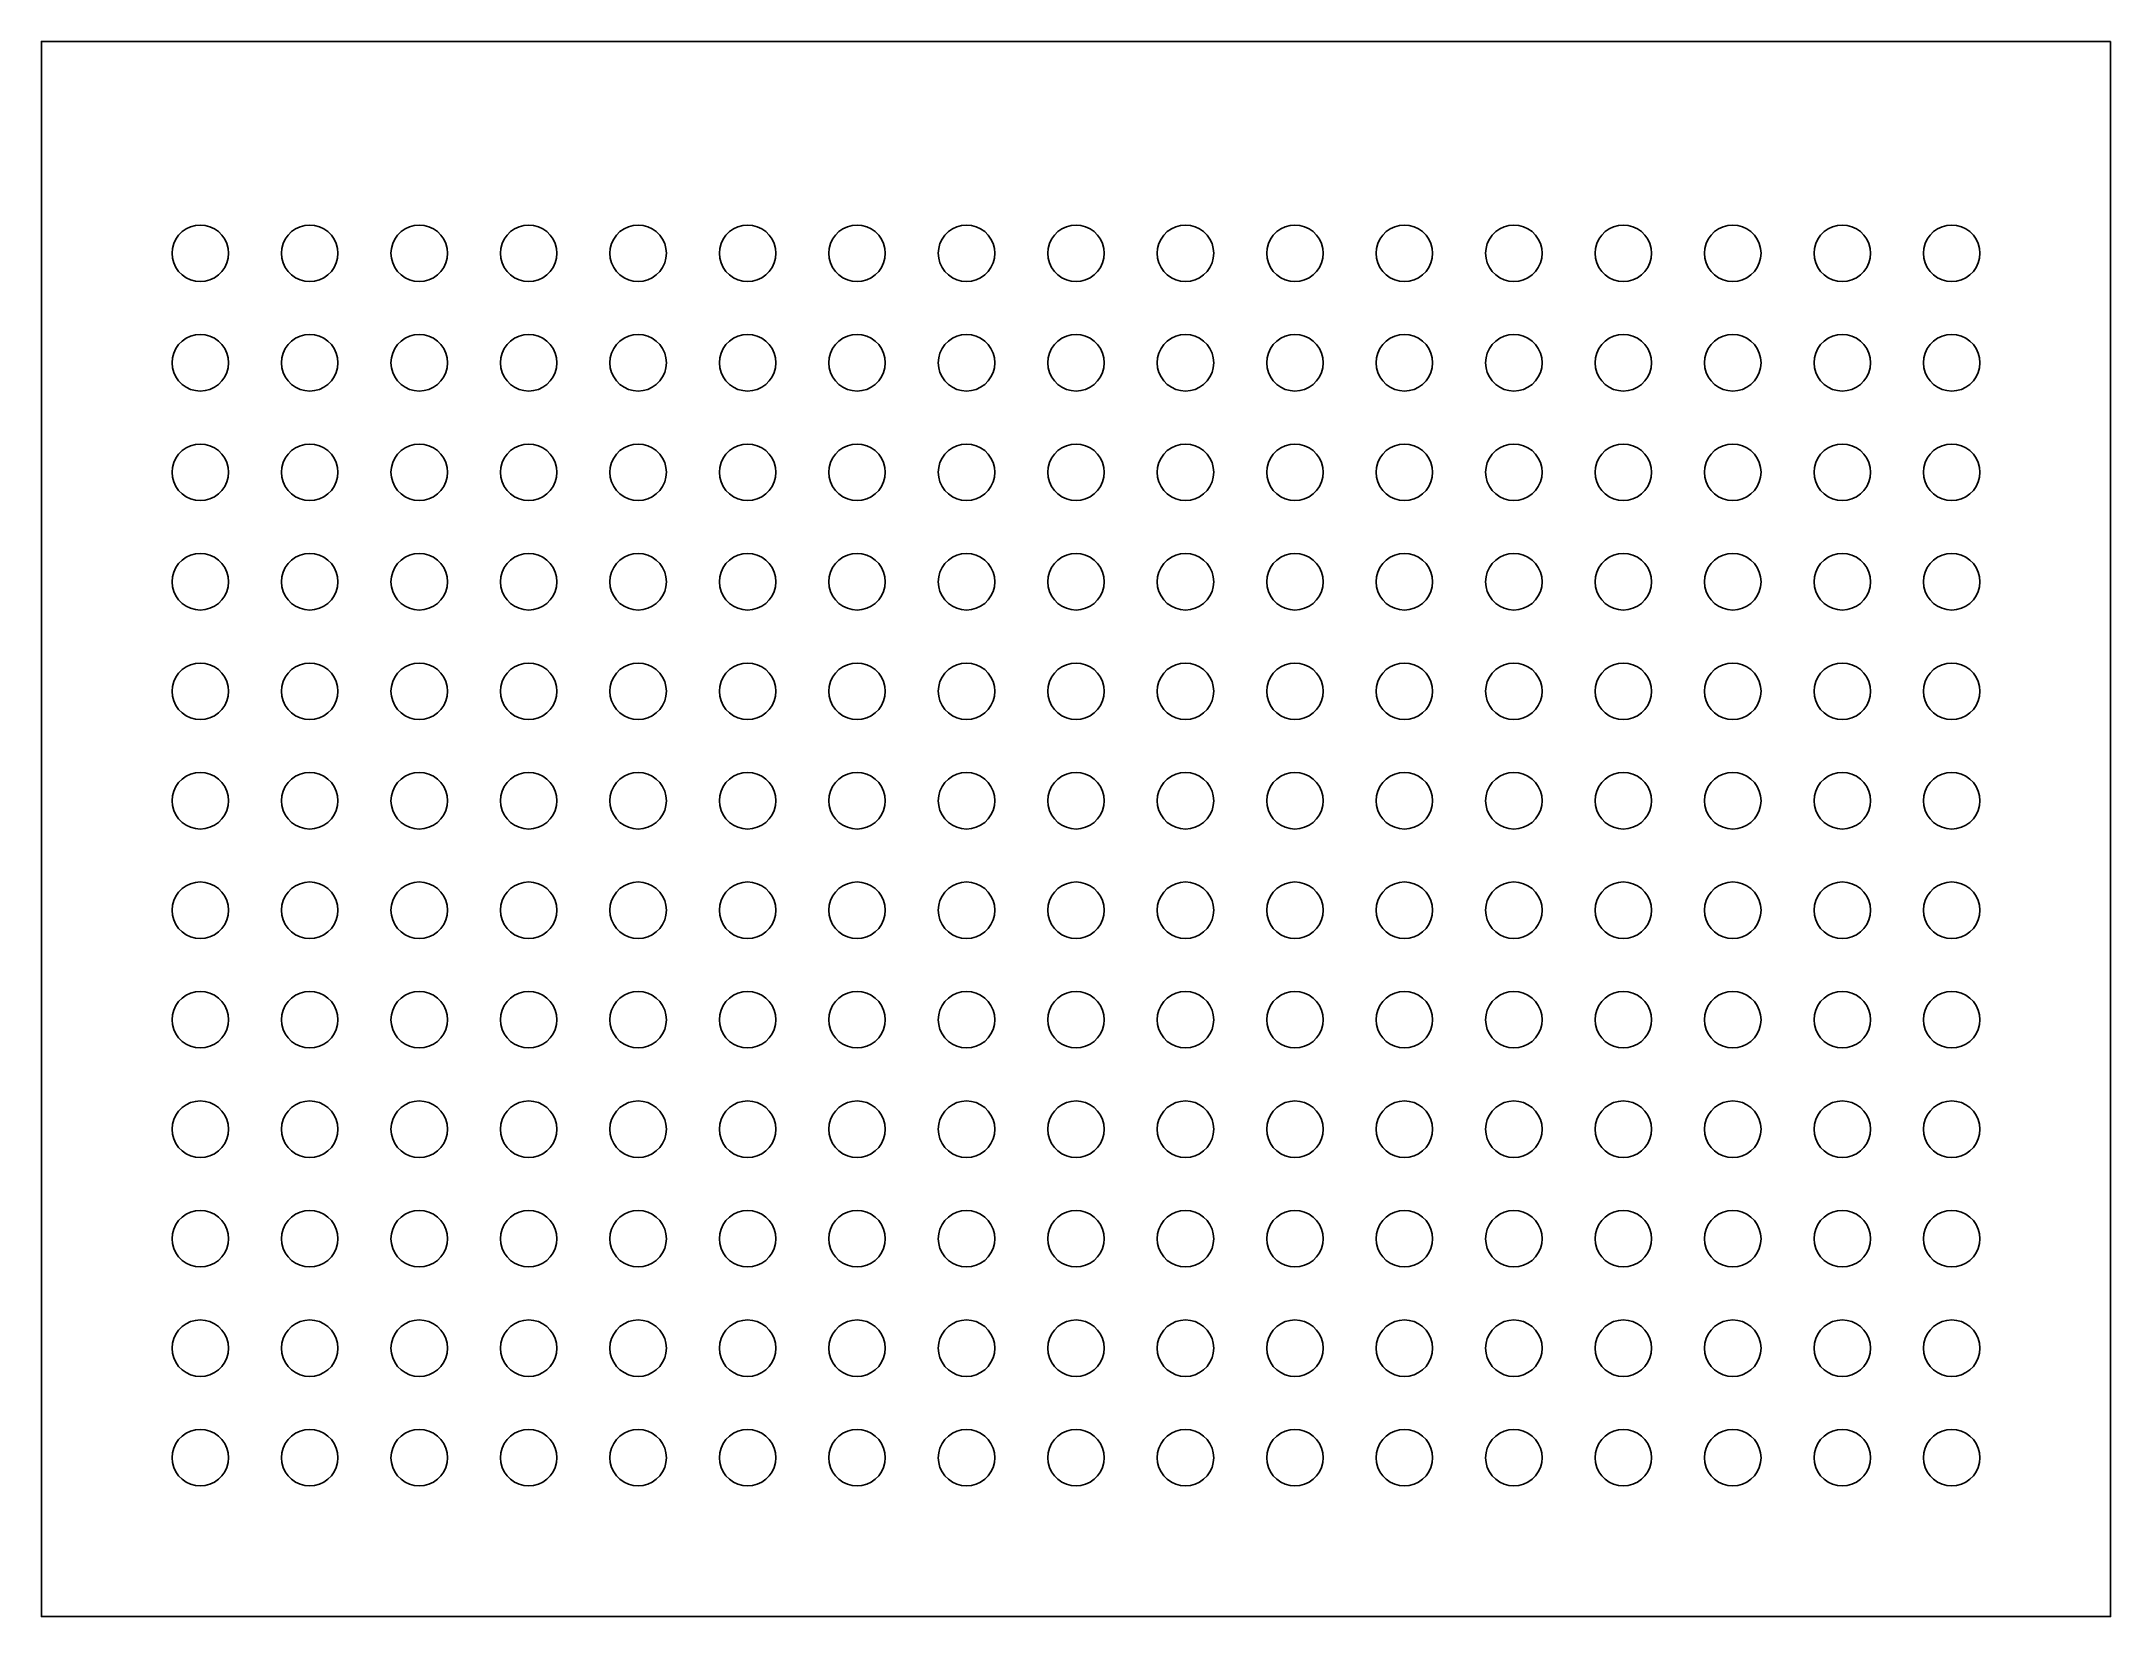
# Model space of a CAD drawing. Extents: x 0 to 117, y 0 to 89.
import ezdxf

# ---------------------------------------------------------------- set-up
doc = ezdxf.new("R2010")
doc.units = 0
doc.layers.get('0').update_dxf_attribs({"linetype": 'CONTINUOUS'})

msp = doc.modelspace()

# ---------------------------------------------------------------- linework, layer by layer
for points in [[(117.2, 89.2), (0, 89.2), (0, 0), (117.2, 0)], [(8.72216, 75.6243), (8.45277, 75.6965), (8.2, 75.8144), (7.97154, 75.9743), (7.77433, 76.1715), (7.61436, 76.4), (7.49649, 76.6528), (7.42431, 76.9222), (7.4, 77.2), (7.42431, 77.4778), (7.49649, 77.7472), (7.61436, 78), (7.77433, 78.2285), (7.97154, 78.4257), (8.2, 78.5856), (8.45277, 78.7035), (8.72216, 78.7757), (9, 78.8), (9.27784, 78.7757), (9.54723, 78.7035), (9.8, 78.5856), (10.0285, 78.4257), (10.2257, 78.2285), (10.3856, 78), (10.5035, 77.7472), (10.5757, 77.4778), (10.6, 77.2), (10.5757, 76.9222), (10.5035, 76.6528), (10.3856, 76.4), (10.2257, 76.1715), (10.0285, 75.9743), (9.8, 75.8144), (9.54723, 75.6965), (9.27784, 75.6243), (9, 75.6)], [(14.9222, 75.6243), (14.6528, 75.6965), (14.4, 75.8144), (14.1715, 75.9743), (13.9743, 76.1715), (13.8144, 76.4), (13.6965, 76.6528), (13.6243, 76.9222), (13.6, 77.2), (13.6243, 77.4778), (13.6965, 77.7472), (13.8144, 78), (13.9743, 78.2285), (14.1715, 78.4257), (14.4, 78.5856), (14.6528, 78.7035), (14.9222, 78.7757), (15.2, 78.8), (15.4778, 78.7757), (15.7472, 78.7035), (16, 78.5856), (16.2285, 78.4257), (16.4257, 78.2285), (16.5856, 78), (16.7035, 77.7472), (16.7757, 77.4778), (16.8, 77.2), (16.7757, 76.9222), (16.7035, 76.6528), (16.5856, 76.4), (16.4257, 76.1715), (16.2285, 75.9743), (16, 75.8144), (15.7472, 75.6965), (15.4778, 75.6243), (15.2, 75.6)], [(21.1222, 75.6243), (20.8528, 75.6965), (20.6, 75.8144), (20.3715, 75.9743), (20.1743, 76.1715), (20.0144, 76.4), (19.8965, 76.6528), (19.8243, 76.9222), (19.8, 77.2), (19.8243, 77.4778), (19.8965, 77.7472), (20.0144, 78), (20.1743, 78.2285), (20.3715, 78.4257), (20.6, 78.5856), (20.8528, 78.7035), (21.1222, 78.7757), (21.4, 78.8), (21.6778, 78.7757), (21.9472, 78.7035), (22.2, 78.5856), (22.4285, 78.4257), (22.6257, 78.2285), (22.7856, 78), (22.9035, 77.7472), (22.9757, 77.4778), (23, 77.2), (22.9757, 76.9222), (22.9035, 76.6528), (22.7856, 76.4), (22.6257, 76.1715), (22.4285, 75.9743), (22.2, 75.8144), (21.9472, 75.6965), (21.6778, 75.6243), (21.4, 75.6)], [(27.3222, 75.6243), (27.0528, 75.6965), (26.8, 75.8144), (26.5715, 75.9743), (26.3743, 76.1715), (26.2144, 76.4), (26.0965, 76.6528), (26.0243, 76.9222), (26, 77.2), (26.0243, 77.4778), (26.0965, 77.7472), (26.2144, 78), (26.3743, 78.2285), (26.5715, 78.4257), (26.8, 78.5856), (27.0528, 78.7035), (27.3222, 78.7757), (27.6, 78.8), (27.8778, 78.7757), (28.1472, 78.7035), (28.4, 78.5856), (28.6285, 78.4257), (28.8257, 78.2285), (28.9856, 78), (29.1035, 77.7472), (29.1757, 77.4778), (29.2, 77.2), (29.1757, 76.9222), (29.1035, 76.6528), (28.9856, 76.4), (28.8257, 76.1715), (28.6285, 75.9743), (28.4, 75.8144), (28.1472, 75.6965), (27.8778, 75.6243), (27.6, 75.6)], [(33.5222, 75.6243), (33.2528, 75.6965), (33, 75.8144), (32.7715, 75.9743), (32.5743, 76.1715), (32.4144, 76.4), (32.2965, 76.6528), (32.2243, 76.9222), (32.2, 77.2), (32.2243, 77.4778), (32.2965, 77.7472), (32.4144, 78), (32.5743, 78.2285), (32.7715, 78.4257), (33, 78.5856), (33.2528, 78.7035), (33.5222, 78.7757), (33.8, 78.8), (34.0778, 78.7757), (34.3472, 78.7035), (34.6, 78.5856), (34.8285, 78.4257), (35.0257, 78.2285), (35.1856, 78), (35.3035, 77.7472), (35.3757, 77.4778), (35.4, 77.2), (35.3757, 76.9222), (35.3035, 76.6528), (35.1856, 76.4), (35.0257, 76.1715), (34.8285, 75.9743), (34.6, 75.8144), (34.3472, 75.6965), (34.0778, 75.6243), (33.8, 75.6)], [(39.7222, 75.6243), (39.4528, 75.6965), (39.2, 75.8144), (38.9715, 75.9743), (38.7743, 76.1715), (38.6144, 76.4), (38.4965, 76.6528), (38.4243, 76.9222), (38.4, 77.2), (38.4243, 77.4778), (38.4965, 77.7472), (38.6144, 78), (38.7743, 78.2285), (38.9715, 78.4257), (39.2, 78.5856), (39.4528, 78.7035), (39.7222, 78.7757), (40, 78.8), (40.2778, 78.7757), (40.5472, 78.7035), (40.8, 78.5856), (41.0285, 78.4257), (41.2257, 78.2285), (41.3856, 78), (41.5035, 77.7472), (41.5757, 77.4778), (41.6, 77.2), (41.5757, 76.9222), (41.5035, 76.6528), (41.3856, 76.4), (41.2257, 76.1715), (41.0285, 75.9743), (40.8, 75.8144), (40.5472, 75.6965), (40.2778, 75.6243), (40, 75.6)], [(45.9222, 75.6243), (45.6528, 75.6965), (45.4, 75.8144), (45.1715, 75.9743), (44.9743, 76.1715), (44.8144, 76.4), (44.6965, 76.6528), (44.6243, 76.9222), (44.6, 77.2), (44.6243, 77.4778), (44.6965, 77.7472), (44.8144, 78), (44.9743, 78.2285), (45.1715, 78.4257), (45.4, 78.5856), (45.6528, 78.7035), (45.9222, 78.7757), (46.2, 78.8), (46.4778, 78.7757), (46.7472, 78.7035), (47, 78.5856), (47.2285, 78.4257), (47.4257, 78.2285), (47.5856, 78), (47.7035, 77.7472), (47.7757, 77.4778), (47.8, 77.2), (47.7757, 76.9222), (47.7035, 76.6528), (47.5856, 76.4), (47.4257, 76.1715), (47.2285, 75.9743), (47, 75.8144), (46.7472, 75.6965), (46.4778, 75.6243), (46.2, 75.6)], [(52.1222, 75.6243), (51.8528, 75.6965), (51.6, 75.8144), (51.3715, 75.9743), (51.1743, 76.1715), (51.0144, 76.4), (50.8965, 76.6528), (50.8243, 76.9222), (50.8, 77.2), (50.8243, 77.4778), (50.8965, 77.7472), (51.0144, 78), (51.1743, 78.2285), (51.3715, 78.4257), (51.6, 78.5856), (51.8528, 78.7035), (52.1222, 78.7757), (52.4, 78.8), (52.6778, 78.7757), (52.9472, 78.7035), (53.2, 78.5856), (53.4285, 78.4257), (53.6257, 78.2285), (53.7856, 78), (53.9035, 77.7472), (53.9757, 77.4778), (54, 77.2), (53.9757, 76.9222), (53.9035, 76.6528), (53.7856, 76.4), (53.6257, 76.1715), (53.4285, 75.9743), (53.2, 75.8144), (52.9472, 75.6965), (52.6778, 75.6243), (52.4, 75.6)], [(58.3222, 75.6243), (58.0528, 75.6965), (57.8, 75.8144), (57.5715, 75.9743), (57.3743, 76.1715), (57.2144, 76.4), (57.0965, 76.6528), (57.0243, 76.9222), (57, 77.2), (57.0243, 77.4778), (57.0965, 77.7472), (57.2144, 78), (57.3743, 78.2285), (57.5715, 78.4257), (57.8, 78.5856), (58.0528, 78.7035), (58.3222, 78.7757), (58.6, 78.8), (58.8778, 78.7757), (59.1472, 78.7035), (59.4, 78.5856), (59.6285, 78.4257), (59.8257, 78.2285), (59.9856, 78), (60.1035, 77.7472), (60.1757, 77.4778), (60.2, 77.2), (60.1757, 76.9222), (60.1035, 76.6528), (59.9856, 76.4), (59.8257, 76.1715), (59.6285, 75.9743), (59.4, 75.8144), (59.1472, 75.6965), (58.8778, 75.6243), (58.6, 75.6)], [(64.5222, 75.6243), (64.2528, 75.6965), (64, 75.8144), (63.7715, 75.9743), (63.5743, 76.1715), (63.4144, 76.4), (63.2965, 76.6528), (63.2243, 76.9222), (63.2, 77.2), (63.2243, 77.4778), (63.2965, 77.7472), (63.4144, 78), (63.5743, 78.2285), (63.7715, 78.4257), (64, 78.5856), (64.2528, 78.7035), (64.5222, 78.7757), (64.8, 78.8), (65.0778, 78.7757), (65.3472, 78.7035), (65.6, 78.5856), (65.8285, 78.4257), (66.0257, 78.2285), (66.1856, 78), (66.3035, 77.7472), (66.3757, 77.4778), (66.4, 77.2), (66.3757, 76.9222), (66.3035, 76.6528), (66.1856, 76.4), (66.0257, 76.1715), (65.8285, 75.9743), (65.6, 75.8144), (65.3472, 75.6965), (65.0778, 75.6243), (64.8, 75.6)], [(70.7222, 75.6243), (70.4528, 75.6965), (70.2, 75.8144), (69.9715, 75.9743), (69.7743, 76.1715), (69.6144, 76.4), (69.4965, 76.6528), (69.4243, 76.9222), (69.4, 77.2), (69.4243, 77.4778), (69.4965, 77.7472), (69.6144, 78), (69.7743, 78.2285), (69.9715, 78.4257), (70.2, 78.5856), (70.4528, 78.7035), (70.7222, 78.7757), (71, 78.8), (71.2778, 78.7757), (71.5472, 78.7035), (71.8, 78.5856), (72.0285, 78.4257), (72.2257, 78.2285), (72.3856, 78), (72.5035, 77.7472), (72.5757, 77.4778), (72.6, 77.2), (72.5757, 76.9222), (72.5035, 76.6528), (72.3856, 76.4), (72.2257, 76.1715), (72.0285, 75.9743), (71.8, 75.8144), (71.5472, 75.6965), (71.2778, 75.6243), (71, 75.6)], [(76.9222, 75.6243), (76.6528, 75.6965), (76.4, 75.8144), (76.1715, 75.9743), (75.9743, 76.1715), (75.8144, 76.4), (75.6965, 76.6528), (75.6243, 76.9222), (75.6, 77.2), (75.6243, 77.4778), (75.6965, 77.7472), (75.8144, 78), (75.9743, 78.2285), (76.1715, 78.4257), (76.4, 78.5856), (76.6528, 78.7035), (76.9222, 78.7757), (77.2, 78.8), (77.4778, 78.7757), (77.7472, 78.7035), (78, 78.5856), (78.2285, 78.4257), (78.4257, 78.2285), (78.5856, 78), (78.7035, 77.7472), (78.7757, 77.4778), (78.8, 77.2), (78.7757, 76.9222), (78.7035, 76.6528), (78.5856, 76.4), (78.4257, 76.1715), (78.2285, 75.9743), (78, 75.8144), (77.7472, 75.6965), (77.4778, 75.6243), (77.2, 75.6)], [(83.1222, 75.6243), (82.8528, 75.6965), (82.6, 75.8144), (82.3715, 75.9743), (82.1743, 76.1715), (82.0144, 76.4), (81.8965, 76.6528), (81.8243, 76.9222), (81.8, 77.2), (81.8243, 77.4778), (81.8965, 77.7472), (82.0144, 78), (82.1743, 78.2285), (82.3715, 78.4257), (82.6, 78.5856), (82.8528, 78.7035), (83.1222, 78.7757), (83.4, 78.8), (83.6778, 78.7757), (83.9472, 78.7035), (84.2, 78.5856), (84.4285, 78.4257), (84.6257, 78.2285), (84.7856, 78), (84.9035, 77.7472), (84.9757, 77.4778), (85, 77.2), (84.9757, 76.9222), (84.9035, 76.6528), (84.7856, 76.4), (84.6257, 76.1715), (84.4285, 75.9743), (84.2, 75.8144), (83.9472, 75.6965), (83.6778, 75.6243), (83.4, 75.6)], [(89.3222, 75.6243), (89.0528, 75.6965), (88.8, 75.8144), (88.5715, 75.9743), (88.3743, 76.1715), (88.2144, 76.4), (88.0965, 76.6528), (88.0243, 76.9222), (88, 77.2), (88.0243, 77.4778), (88.0965, 77.7472), (88.2144, 78), (88.3743, 78.2285), (88.5715, 78.4257), (88.8, 78.5856), (89.0528, 78.7035), (89.3222, 78.7757), (89.6, 78.8), (89.8778, 78.7757), (90.1472, 78.7035), (90.4, 78.5856), (90.6285, 78.4257), (90.8257, 78.2285), (90.9856, 78), (91.1035, 77.7472), (91.1757, 77.4778), (91.2, 77.2), (91.1757, 76.9222), (91.1035, 76.6528), (90.9856, 76.4), (90.8257, 76.1715), (90.6285, 75.9743), (90.4, 75.8144), (90.1472, 75.6965), (89.8778, 75.6243), (89.6, 75.6)], [(95.5222, 75.6243), (95.2528, 75.6965), (95, 75.8144), (94.7715, 75.9743), (94.5743, 76.1715), (94.4144, 76.4), (94.2965, 76.6528), (94.2243, 76.9222), (94.2, 77.2), (94.2243, 77.4778), (94.2965, 77.7472), (94.4144, 78), (94.5743, 78.2285), (94.7715, 78.4257), (95, 78.5856), (95.2528, 78.7035), (95.5222, 78.7757), (95.8, 78.8), (96.0778, 78.7757), (96.3472, 78.7035), (96.6, 78.5856), (96.8285, 78.4257), (97.0257, 78.2285), (97.1856, 78), (97.3035, 77.7472), (97.3757, 77.4778), (97.4, 77.2), (97.3757, 76.9222), (97.3035, 76.6528), (97.1856, 76.4), (97.0257, 76.1715), (96.8285, 75.9743), (96.6, 75.8144), (96.3472, 75.6965), (96.0778, 75.6243), (95.8, 75.6)], [(101.722, 75.6243), (101.453, 75.6965), (101.2, 75.8144), (100.972, 75.9743), (100.774, 76.1715), (100.614, 76.4), (100.496, 76.6528), (100.424, 76.9222), (100.4, 77.2), (100.424, 77.4778), (100.496, 77.7472), (100.614, 78), (100.774, 78.2285), (100.972, 78.4257), (101.2, 78.5856), (101.453, 78.7035), (101.722, 78.7757), (102, 78.8), (102.278, 78.7757), (102.547, 78.7035), (102.8, 78.5856), (103.028, 78.4257), (103.226, 78.2285), (103.386, 78), (103.504, 77.7472), (103.576, 77.4778), (103.6, 77.2), (103.576, 76.9222), (103.504, 76.6528), (103.386, 76.4), (103.226, 76.1715), (103.028, 75.9743), (102.8, 75.8144), (102.547, 75.6965), (102.278, 75.6243), (102, 75.6)], [(107.922, 75.6243), (107.653, 75.6965), (107.4, 75.8144), (107.172, 75.9743), (106.974, 76.1715), (106.814, 76.4), (106.696, 76.6528), (106.624, 76.9222), (106.6, 77.2), (106.624, 77.4778), (106.696, 77.7472), (106.814, 78), (106.974, 78.2285), (107.172, 78.4257), (107.4, 78.5856), (107.653, 78.7035), (107.922, 78.7757), (108.2, 78.8), (108.478, 78.7757), (108.747, 78.7035), (109, 78.5856), (109.228, 78.4257), (109.426, 78.2285), (109.586, 78), (109.704, 77.7472), (109.776, 77.4778), (109.8, 77.2), (109.776, 76.9222), (109.704, 76.6528), (109.586, 76.4), (109.426, 76.1715), (109.228, 75.9743), (109, 75.8144), (108.747, 75.6965), (108.478, 75.6243), (108.2, 75.6)], [(8.72216, 69.4243), (8.45277, 69.4965), (8.2, 69.6144), (7.97154, 69.7743), (7.77433, 69.9715), (7.61436, 70.2), (7.49649, 70.4528), (7.42431, 70.7222), (7.4, 71), (7.42431, 71.2778), (7.49649, 71.5472), (7.61436, 71.8), (7.77433, 72.0285), (7.97154, 72.2257), (8.2, 72.3856), (8.45277, 72.5035), (8.72216, 72.5757), (9, 72.6), (9.27784, 72.5757), (9.54723, 72.5035), (9.8, 72.3856), (10.0285, 72.2257), (10.2257, 72.0285), (10.3856, 71.8), (10.5035, 71.5472), (10.5757, 71.2778), (10.6, 71), (10.5757, 70.7222), (10.5035, 70.4528), (10.3856, 70.2), (10.2257, 69.9715), (10.0285, 69.7743), (9.8, 69.6144), (9.54723, 69.4965), (9.27784, 69.4243), (9, 69.4)], [(14.9222, 69.4243), (14.6528, 69.4965), (14.4, 69.6144), (14.1715, 69.7743), (13.9743, 69.9715), (13.8144, 70.2), (13.6965, 70.4528), (13.6243, 70.7222), (13.6, 71), (13.6243, 71.2778), (13.6965, 71.5472), (13.8144, 71.8), (13.9743, 72.0285), (14.1715, 72.2257), (14.4, 72.3856), (14.6528, 72.5035), (14.9222, 72.5757), (15.2, 72.6), (15.4778, 72.5757), (15.7472, 72.5035), (16, 72.3856), (16.2285, 72.2257), (16.4257, 72.0285), (16.5856, 71.8), (16.7035, 71.5472), (16.7757, 71.2778), (16.8, 71), (16.7757, 70.7222), (16.7035, 70.4528), (16.5856, 70.2), (16.4257, 69.9715), (16.2285, 69.7743), (16, 69.6144), (15.7472, 69.4965), (15.4778, 69.4243), (15.2, 69.4)], [(21.1222, 69.4243), (20.8528, 69.4965), (20.6, 69.6144), (20.3715, 69.7743), (20.1743, 69.9715), (20.0144, 70.2), (19.8965, 70.4528), (19.8243, 70.7222), (19.8, 71), (19.8243, 71.2778), (19.8965, 71.5472), (20.0144, 71.8), (20.1743, 72.0285), (20.3715, 72.2257), (20.6, 72.3856), (20.8528, 72.5035), (21.1222, 72.5757), (21.4, 72.6), (21.6778, 72.5757), (21.9472, 72.5035), (22.2, 72.3856), (22.4285, 72.2257), (22.6257, 72.0285), (22.7856, 71.8), (22.9035, 71.5472), (22.9757, 71.2778), (23, 71), (22.9757, 70.7222), (22.9035, 70.4528), (22.7856, 70.2), (22.6257, 69.9715), (22.4285, 69.7743), (22.2, 69.6144), (21.9472, 69.4965), (21.6778, 69.4243), (21.4, 69.4)], [(27.3222, 69.4243), (27.0528, 69.4965), (26.8, 69.6144), (26.5715, 69.7743), (26.3743, 69.9715), (26.2144, 70.2), (26.0965, 70.4528), (26.0243, 70.7222), (26, 71), (26.0243, 71.2778), (26.0965, 71.5472), (26.2144, 71.8), (26.3743, 72.0285), (26.5715, 72.2257), (26.8, 72.3856), (27.0528, 72.5035), (27.3222, 72.5757), (27.6, 72.6), (27.8778, 72.5757), (28.1472, 72.5035), (28.4, 72.3856), (28.6285, 72.2257), (28.8257, 72.0285), (28.9856, 71.8), (29.1035, 71.5472), (29.1757, 71.2778), (29.2, 71), (29.1757, 70.7222), (29.1035, 70.4528), (28.9856, 70.2), (28.8257, 69.9715), (28.6285, 69.7743), (28.4, 69.6144), (28.1472, 69.4965), (27.8778, 69.4243), (27.6, 69.4)], [(33.5222, 69.4243), (33.2528, 69.4965), (33, 69.6144), (32.7715, 69.7743), (32.5743, 69.9715), (32.4144, 70.2), (32.2965, 70.4528), (32.2243, 70.7222), (32.2, 71), (32.2243, 71.2778), (32.2965, 71.5472), (32.4144, 71.8), (32.5743, 72.0285), (32.7715, 72.2257), (33, 72.3856), (33.2528, 72.5035), (33.5222, 72.5757), (33.8, 72.6), (34.0778, 72.5757), (34.3472, 72.5035), (34.6, 72.3856), (34.8285, 72.2257), (35.0257, 72.0285), (35.1856, 71.8), (35.3035, 71.5472), (35.3757, 71.2778), (35.4, 71), (35.3757, 70.7222), (35.3035, 70.4528), (35.1856, 70.2), (35.0257, 69.9715), (34.8285, 69.7743), (34.6, 69.6144), (34.3472, 69.4965), (34.0778, 69.4243), (33.8, 69.4)], [(39.7222, 69.4243), (39.4528, 69.4965), (39.2, 69.6144), (38.9715, 69.7743), (38.7743, 69.9715), (38.6144, 70.2), (38.4965, 70.4528), (38.4243, 70.7222), (38.4, 71), (38.4243, 71.2778), (38.4965, 71.5472), (38.6144, 71.8), (38.7743, 72.0285), (38.9715, 72.2257), (39.2, 72.3856), (39.4528, 72.5035), (39.7222, 72.5757), (40, 72.6), (40.2778, 72.5757), (40.5472, 72.5035), (40.8, 72.3856), (41.0285, 72.2257), (41.2257, 72.0285), (41.3856, 71.8), (41.5035, 71.5472), (41.5757, 71.2778), (41.6, 71), (41.5757, 70.7222), (41.5035, 70.4528), (41.3856, 70.2), (41.2257, 69.9715), (41.0285, 69.7743), (40.8, 69.6144), (40.5472, 69.4965), (40.2778, 69.4243), (40, 69.4)], [(45.9222, 69.4243), (45.6528, 69.4965), (45.4, 69.6144), (45.1715, 69.7743), (44.9743, 69.9715), (44.8144, 70.2), (44.6965, 70.4528), (44.6243, 70.7222), (44.6, 71), (44.6243, 71.2778), (44.6965, 71.5472), (44.8144, 71.8), (44.9743, 72.0285), (45.1715, 72.2257), (45.4, 72.3856), (45.6528, 72.5035), (45.9222, 72.5757), (46.2, 72.6), (46.4778, 72.5757), (46.7472, 72.5035), (47, 72.3856), (47.2285, 72.2257), (47.4257, 72.0285), (47.5856, 71.8), (47.7035, 71.5472), (47.7757, 71.2778), (47.8, 71), (47.7757, 70.7222), (47.7035, 70.4528), (47.5856, 70.2), (47.4257, 69.9715), (47.2285, 69.7743), (47, 69.6144), (46.7472, 69.4965), (46.4778, 69.4243), (46.2, 69.4)], [(52.1222, 69.4243), (51.8528, 69.4965), (51.6, 69.6144), (51.3715, 69.7743), (51.1743, 69.9715), (51.0144, 70.2), (50.8965, 70.4528), (50.8243, 70.7222), (50.8, 71), (50.8243, 71.2778), (50.8965, 71.5472), (51.0144, 71.8), (51.1743, 72.0285), (51.3715, 72.2257), (51.6, 72.3856), (51.8528, 72.5035), (52.1222, 72.5757), (52.4, 72.6), (52.6778, 72.5757), (52.9472, 72.5035), (53.2, 72.3856), (53.4285, 72.2257), (53.6257, 72.0285), (53.7856, 71.8), (53.9035, 71.5472), (53.9757, 71.2778), (54, 71), (53.9757, 70.7222), (53.9035, 70.4528), (53.7856, 70.2), (53.6257, 69.9715), (53.4285, 69.7743), (53.2, 69.6144), (52.9472, 69.4965), (52.6778, 69.4243), (52.4, 69.4)], [(58.3222, 69.4243), (58.0528, 69.4965), (57.8, 69.6144), (57.5715, 69.7743), (57.3743, 69.9715), (57.2144, 70.2), (57.0965, 70.4528), (57.0243, 70.7222), (57, 71), (57.0243, 71.2778), (57.0965, 71.5472), (57.2144, 71.8), (57.3743, 72.0285), (57.5715, 72.2257), (57.8, 72.3856), (58.0528, 72.5035), (58.3222, 72.5757), (58.6, 72.6), (58.8778, 72.5757), (59.1472, 72.5035), (59.4, 72.3856), (59.6285, 72.2257), (59.8257, 72.0285), (59.9856, 71.8), (60.1035, 71.5472), (60.1757, 71.2778), (60.2, 71), (60.1757, 70.7222), (60.1035, 70.4528), (59.9856, 70.2), (59.8257, 69.9715), (59.6285, 69.7743), (59.4, 69.6144), (59.1472, 69.4965), (58.8778, 69.4243), (58.6, 69.4)], [(64.5222, 69.4243), (64.2528, 69.4965), (64, 69.6144), (63.7715, 69.7743), (63.5743, 69.9715), (63.4144, 70.2), (63.2965, 70.4528), (63.2243, 70.7222), (63.2, 71), (63.2243, 71.2778), (63.2965, 71.5472), (63.4144, 71.8), (63.5743, 72.0285), (63.7715, 72.2257), (64, 72.3856), (64.2528, 72.5035), (64.5222, 72.5757), (64.8, 72.6), (65.0778, 72.5757), (65.3472, 72.5035), (65.6, 72.3856), (65.8285, 72.2257), (66.0257, 72.0285), (66.1856, 71.8), (66.3035, 71.5472), (66.3757, 71.2778), (66.4, 71), (66.3757, 70.7222), (66.3035, 70.4528), (66.1856, 70.2), (66.0257, 69.9715), (65.8285, 69.7743), (65.6, 69.6144), (65.3472, 69.4965), (65.0778, 69.4243), (64.8, 69.4)], [(70.7222, 69.4243), (70.4528, 69.4965), (70.2, 69.6144), (69.9715, 69.7743), (69.7743, 69.9715), (69.6144, 70.2), (69.4965, 70.4528), (69.4243, 70.7222), (69.4, 71), (69.4243, 71.2778), (69.4965, 71.5472), (69.6144, 71.8), (69.7743, 72.0285), (69.9715, 72.2257), (70.2, 72.3856), (70.4528, 72.5035), (70.7222, 72.5757), (71, 72.6), (71.2778, 72.5757), (71.5472, 72.5035), (71.8, 72.3856), (72.0285, 72.2257), (72.2257, 72.0285), (72.3856, 71.8), (72.5035, 71.5472), (72.5757, 71.2778), (72.6, 71), (72.5757, 70.7222), (72.5035, 70.4528), (72.3856, 70.2), (72.2257, 69.9715), (72.0285, 69.7743), (71.8, 69.6144), (71.5472, 69.4965), (71.2778, 69.4243), (71, 69.4)], [(76.9222, 69.4243), (76.6528, 69.4965), (76.4, 69.6144), (76.1715, 69.7743), (75.9743, 69.9715), (75.8144, 70.2), (75.6965, 70.4528), (75.6243, 70.7222), (75.6, 71), (75.6243, 71.2778), (75.6965, 71.5472), (75.8144, 71.8), (75.9743, 72.0285), (76.1715, 72.2257), (76.4, 72.3856), (76.6528, 72.5035), (76.9222, 72.5757), (77.2, 72.6), (77.4778, 72.5757), (77.7472, 72.5035), (78, 72.3856), (78.2285, 72.2257), (78.4257, 72.0285), (78.5856, 71.8), (78.7035, 71.5472), (78.7757, 71.2778), (78.8, 71), (78.7757, 70.7222), (78.7035, 70.4528), (78.5856, 70.2), (78.4257, 69.9715), (78.2285, 69.7743), (78, 69.6144), (77.7472, 69.4965), (77.4778, 69.4243), (77.2, 69.4)], [(83.1222, 69.4243), (82.8528, 69.4965), (82.6, 69.6144), (82.3715, 69.7743), (82.1743, 69.9715), (82.0144, 70.2), (81.8965, 70.4528), (81.8243, 70.7222), (81.8, 71), (81.8243, 71.2778), (81.8965, 71.5472), (82.0144, 71.8), (82.1743, 72.0285), (82.3715, 72.2257), (82.6, 72.3856), (82.8528, 72.5035), (83.1222, 72.5757), (83.4, 72.6), (83.6778, 72.5757), (83.9472, 72.5035), (84.2, 72.3856), (84.4285, 72.2257), (84.6257, 72.0285), (84.7856, 71.8), (84.9035, 71.5472), (84.9757, 71.2778), (85, 71), (84.9757, 70.7222), (84.9035, 70.4528), (84.7856, 70.2), (84.6257, 69.9715), (84.4285, 69.7743), (84.2, 69.6144), (83.9472, 69.4965), (83.6778, 69.4243), (83.4, 69.4)], [(89.3222, 69.4243), (89.0528, 69.4965), (88.8, 69.6144), (88.5715, 69.7743), (88.3743, 69.9715), (88.2144, 70.2), (88.0965, 70.4528), (88.0243, 70.7222), (88, 71), (88.0243, 71.2778), (88.0965, 71.5472), (88.2144, 71.8), (88.3743, 72.0285), (88.5715, 72.2257), (88.8, 72.3856), (89.0528, 72.5035), (89.3222, 72.5757), (89.6, 72.6), (89.8778, 72.5757), (90.1472, 72.5035), (90.4, 72.3856), (90.6285, 72.2257), (90.8257, 72.0285), (90.9856, 71.8), (91.1035, 71.5472), (91.1757, 71.2778), (91.2, 71), (91.1757, 70.7222), (91.1035, 70.4528), (90.9856, 70.2), (90.8257, 69.9715), (90.6285, 69.7743), (90.4, 69.6144), (90.1472, 69.4965), (89.8778, 69.4243), (89.6, 69.4)], [(95.5222, 69.4243), (95.2528, 69.4965), (95, 69.6144), (94.7715, 69.7743), (94.5743, 69.9715), (94.4144, 70.2), (94.2965, 70.4528), (94.2243, 70.7222), (94.2, 71), (94.2243, 71.2778), (94.2965, 71.5472), (94.4144, 71.8), (94.5743, 72.0285), (94.7715, 72.2257), (95, 72.3856), (95.2528, 72.5035), (95.5222, 72.5757), (95.8, 72.6), (96.0778, 72.5757), (96.3472, 72.5035), (96.6, 72.3856), (96.8285, 72.2257), (97.0257, 72.0285), (97.1856, 71.8), (97.3035, 71.5472), (97.3757, 71.2778), (97.4, 71), (97.3757, 70.7222), (97.3035, 70.4528), (97.1856, 70.2), (97.0257, 69.9715), (96.8285, 69.7743), (96.6, 69.6144), (96.3472, 69.4965), (96.0778, 69.4243), (95.8, 69.4)], [(101.722, 69.4243), (101.453, 69.4965), (101.2, 69.6144), (100.972, 69.7743), (100.774, 69.9715), (100.614, 70.2), (100.496, 70.4528), (100.424, 70.7222), (100.4, 71), (100.424, 71.2778), (100.496, 71.5472), (100.614, 71.8), (100.774, 72.0285), (100.972, 72.2257), (101.2, 72.3856), (101.453, 72.5035), (101.722, 72.5757), (102, 72.6), (102.278, 72.5757), (102.547, 72.5035), (102.8, 72.3856), (103.028, 72.2257), (103.226, 72.0285), (103.386, 71.8), (103.504, 71.5472), (103.576, 71.2778), (103.6, 71), (103.576, 70.7222), (103.504, 70.4528), (103.386, 70.2), (103.226, 69.9715), (103.028, 69.7743), (102.8, 69.6144), (102.547, 69.4965), (102.278, 69.4243), (102, 69.4)], [(107.922, 69.4243), (107.653, 69.4965), (107.4, 69.6144), (107.172, 69.7743), (106.974, 69.9715), (106.814, 70.2), (106.696, 70.4528), (106.624, 70.7222), (106.6, 71), (106.624, 71.2778), (106.696, 71.5472), (106.814, 71.8), (106.974, 72.0285), (107.172, 72.2257), (107.4, 72.3856), (107.653, 72.5035), (107.922, 72.5757), (108.2, 72.6), (108.478, 72.5757), (108.747, 72.5035), (109, 72.3856), (109.228, 72.2257), (109.426, 72.0285), (109.586, 71.8), (109.704, 71.5472), (109.776, 71.2778), (109.8, 71), (109.776, 70.7222), (109.704, 70.4528), (109.586, 70.2), (109.426, 69.9715), (109.228, 69.7743), (109, 69.6144), (108.747, 69.4965), (108.478, 69.4243), (108.2, 69.4)], [(8.72216, 63.2243), (8.45277, 63.2965), (8.2, 63.4144), (7.97154, 63.5743), (7.77433, 63.7715), (7.61436, 64), (7.49649, 64.2528), (7.42431, 64.5222), (7.4, 64.8), (7.42431, 65.0778), (7.49649, 65.3472), (7.61436, 65.6), (7.77433, 65.8285), (7.97154, 66.0257), (8.2, 66.1856), (8.45277, 66.3035), (8.72216, 66.3757), (9, 66.4), (9.27784, 66.3757), (9.54723, 66.3035), (9.8, 66.1856), (10.0285, 66.0257), (10.2257, 65.8285), (10.3856, 65.6), (10.5035, 65.3472), (10.5757, 65.0778), (10.6, 64.8), (10.5757, 64.5222), (10.5035, 64.2528), (10.3856, 64), (10.2257, 63.7715), (10.0285, 63.5743), (9.8, 63.4144), (9.54723, 63.2965), (9.27784, 63.2243), (9, 63.2)], [(14.9222, 63.2243), (14.6528, 63.2965), (14.4, 63.4144), (14.1715, 63.5743), (13.9743, 63.7715), (13.8144, 64), (13.6965, 64.2528), (13.6243, 64.5222), (13.6, 64.8), (13.6243, 65.0778), (13.6965, 65.3472), (13.8144, 65.6), (13.9743, 65.8285), (14.1715, 66.0257), (14.4, 66.1856), (14.6528, 66.3035), (14.9222, 66.3757), (15.2, 66.4), (15.4778, 66.3757), (15.7472, 66.3035), (16, 66.1856), (16.2285, 66.0257), (16.4257, 65.8285), (16.5856, 65.6), (16.7035, 65.3472), (16.7757, 65.0778), (16.8, 64.8), (16.7757, 64.5222), (16.7035, 64.2528), (16.5856, 64), (16.4257, 63.7715), (16.2285, 63.5743), (16, 63.4144), (15.7472, 63.2965), (15.4778, 63.2243), (15.2, 63.2)], [(21.1222, 63.2243), (20.8528, 63.2965), (20.6, 63.4144), (20.3715, 63.5743), (20.1743, 63.7715), (20.0144, 64), (19.8965, 64.2528), (19.8243, 64.5222), (19.8, 64.8), (19.8243, 65.0778), (19.8965, 65.3472), (20.0144, 65.6), (20.1743, 65.8285), (20.3715, 66.0257), (20.6, 66.1856), (20.8528, 66.3035), (21.1222, 66.3757), (21.4, 66.4), (21.6778, 66.3757), (21.9472, 66.3035), (22.2, 66.1856), (22.4285, 66.0257), (22.6257, 65.8285), (22.7856, 65.6), (22.9035, 65.3472), (22.9757, 65.0778), (23, 64.8), (22.9757, 64.5222), (22.9035, 64.2528), (22.7856, 64), (22.6257, 63.7715), (22.4285, 63.5743), (22.2, 63.4144), (21.9472, 63.2965), (21.6778, 63.2243), (21.4, 63.2)], [(27.3222, 63.2243), (27.0528, 63.2965), (26.8, 63.4144), (26.5715, 63.5743), (26.3743, 63.7715), (26.2144, 64), (26.0965, 64.2528), (26.0243, 64.5222), (26, 64.8), (26.0243, 65.0778), (26.0965, 65.3472), (26.2144, 65.6), (26.3743, 65.8285), (26.5715, 66.0257), (26.8, 66.1856), (27.0528, 66.3035), (27.3222, 66.3757), (27.6, 66.4), (27.8778, 66.3757), (28.1472, 66.3035), (28.4, 66.1856), (28.6285, 66.0257), (28.8257, 65.8285), (28.9856, 65.6), (29.1035, 65.3472), (29.1757, 65.0778), (29.2, 64.8), (29.1757, 64.5222), (29.1035, 64.2528), (28.9856, 64), (28.8257, 63.7715), (28.6285, 63.5743), (28.4, 63.4144), (28.1472, 63.2965), (27.8778, 63.2243), (27.6, 63.2)], [(33.5222, 63.2243), (33.2528, 63.2965), (33, 63.4144), (32.7715, 63.5743), (32.5743, 63.7715), (32.4144, 64), (32.2965, 64.2528), (32.2243, 64.5222), (32.2, 64.8), (32.2243, 65.0778), (32.2965, 65.3472), (32.4144, 65.6), (32.5743, 65.8285), (32.7715, 66.0257), (33, 66.1856), (33.2528, 66.3035), (33.5222, 66.3757), (33.8, 66.4), (34.0778, 66.3757), (34.3472, 66.3035), (34.6, 66.1856), (34.8285, 66.0257), (35.0257, 65.8285), (35.1856, 65.6), (35.3035, 65.3472), (35.3757, 65.0778), (35.4, 64.8), (35.3757, 64.5222), (35.3035, 64.2528), (35.1856, 64), (35.0257, 63.7715), (34.8285, 63.5743), (34.6, 63.4144), (34.3472, 63.2965), (34.0778, 63.2243), (33.8, 63.2)], [(39.7222, 63.2243), (39.4528, 63.2965), (39.2, 63.4144), (38.9715, 63.5743), (38.7743, 63.7715), (38.6144, 64), (38.4965, 64.2528), (38.4243, 64.5222), (38.4, 64.8), (38.4243, 65.0778), (38.4965, 65.3472), (38.6144, 65.6), (38.7743, 65.8285), (38.9715, 66.0257), (39.2, 66.1856), (39.4528, 66.3035), (39.7222, 66.3757), (40, 66.4), (40.2778, 66.3757), (40.5472, 66.3035), (40.8, 66.1856), (41.0285, 66.0257), (41.2257, 65.8285), (41.3856, 65.6), (41.5035, 65.3472), (41.5757, 65.0778), (41.6, 64.8), (41.5757, 64.5222), (41.5035, 64.2528), (41.3856, 64), (41.2257, 63.7715), (41.0285, 63.5743), (40.8, 63.4144), (40.5472, 63.2965), (40.2778, 63.2243), (40, 63.2)], [(45.9222, 63.2243), (45.6528, 63.2965), (45.4, 63.4144), (45.1715, 63.5743), (44.9743, 63.7715), (44.8144, 64), (44.6965, 64.2528), (44.6243, 64.5222), (44.6, 64.8), (44.6243, 65.0778), (44.6965, 65.3472), (44.8144, 65.6), (44.9743, 65.8285), (45.1715, 66.0257), (45.4, 66.1856), (45.6528, 66.3035), (45.9222, 66.3757), (46.2, 66.4), (46.4778, 66.3757), (46.7472, 66.3035), (47, 66.1856), (47.2285, 66.0257), (47.4257, 65.8285), (47.5856, 65.6), (47.7035, 65.3472), (47.7757, 65.0778), (47.8, 64.8), (47.7757, 64.5222), (47.7035, 64.2528), (47.5856, 64), (47.4257, 63.7715), (47.2285, 63.5743), (47, 63.4144), (46.7472, 63.2965), (46.4778, 63.2243), (46.2, 63.2)], [(52.1222, 63.2243), (51.8528, 63.2965), (51.6, 63.4144), (51.3715, 63.5743), (51.1743, 63.7715), (51.0144, 64), (50.8965, 64.2528), (50.8243, 64.5222), (50.8, 64.8), (50.8243, 65.0778), (50.8965, 65.3472), (51.0144, 65.6), (51.1743, 65.8285), (51.3715, 66.0257), (51.6, 66.1856), (51.8528, 66.3035), (52.1222, 66.3757), (52.4, 66.4), (52.6778, 66.3757), (52.9472, 66.3035), (53.2, 66.1856), (53.4285, 66.0257), (53.6257, 65.8285), (53.7856, 65.6), (53.9035, 65.3472), (53.9757, 65.0778), (54, 64.8), (53.9757, 64.5222), (53.9035, 64.2528), (53.7856, 64), (53.6257, 63.7715), (53.4285, 63.5743), (53.2, 63.4144), (52.9472, 63.2965), (52.6778, 63.2243), (52.4, 63.2)], [(58.3222, 63.2243), (58.0528, 63.2965), (57.8, 63.4144), (57.5715, 63.5743), (57.3743, 63.7715), (57.2144, 64), (57.0965, 64.2528), (57.0243, 64.5222), (57, 64.8), (57.0243, 65.0778), (57.0965, 65.3472), (57.2144, 65.6), (57.3743, 65.8285), (57.5715, 66.0257), (57.8, 66.1856), (58.0528, 66.3035), (58.3222, 66.3757), (58.6, 66.4), (58.8778, 66.3757), (59.1472, 66.3035), (59.4, 66.1856), (59.6285, 66.0257), (59.8257, 65.8285), (59.9856, 65.6), (60.1035, 65.3472), (60.1757, 65.0778), (60.2, 64.8), (60.1757, 64.5222), (60.1035, 64.2528), (59.9856, 64), (59.8257, 63.7715), (59.6285, 63.5743), (59.4, 63.4144), (59.1472, 63.2965), (58.8778, 63.2243), (58.6, 63.2)], [(64.5222, 63.2243), (64.2528, 63.2965), (64, 63.4144), (63.7715, 63.5743), (63.5743, 63.7715), (63.4144, 64), (63.2965, 64.2528), (63.2243, 64.5222), (63.2, 64.8), (63.2243, 65.0778), (63.2965, 65.3472), (63.4144, 65.6), (63.5743, 65.8285), (63.7715, 66.0257), (64, 66.1856), (64.2528, 66.3035), (64.5222, 66.3757), (64.8, 66.4), (65.0778, 66.3757), (65.3472, 66.3035), (65.6, 66.1856), (65.8285, 66.0257), (66.0257, 65.8285), (66.1856, 65.6), (66.3035, 65.3472), (66.3757, 65.0778), (66.4, 64.8), (66.3757, 64.5222), (66.3035, 64.2528), (66.1856, 64), (66.0257, 63.7715), (65.8285, 63.5743), (65.6, 63.4144), (65.3472, 63.2965), (65.0778, 63.2243), (64.8, 63.2)], [(70.7222, 63.2243), (70.4528, 63.2965), (70.2, 63.4144), (69.9715, 63.5743), (69.7743, 63.7715), (69.6144, 64), (69.4965, 64.2528), (69.4243, 64.5222), (69.4, 64.8), (69.4243, 65.0778), (69.4965, 65.3472), (69.6144, 65.6), (69.7743, 65.8285), (69.9715, 66.0257), (70.2, 66.1856), (70.4528, 66.3035), (70.7222, 66.3757), (71, 66.4), (71.2778, 66.3757), (71.5472, 66.3035), (71.8, 66.1856), (72.0285, 66.0257), (72.2257, 65.8285), (72.3856, 65.6), (72.5035, 65.3472), (72.5757, 65.0778), (72.6, 64.8), (72.5757, 64.5222), (72.5035, 64.2528), (72.3856, 64), (72.2257, 63.7715), (72.0285, 63.5743), (71.8, 63.4144), (71.5472, 63.2965), (71.2778, 63.2243), (71, 63.2)], [(76.9222, 63.2243), (76.6528, 63.2965), (76.4, 63.4144), (76.1715, 63.5743), (75.9743, 63.7715), (75.8144, 64), (75.6965, 64.2528), (75.6243, 64.5222), (75.6, 64.8), (75.6243, 65.0778), (75.6965, 65.3472), (75.8144, 65.6), (75.9743, 65.8285), (76.1715, 66.0257), (76.4, 66.1856), (76.6528, 66.3035), (76.9222, 66.3757), (77.2, 66.4), (77.4778, 66.3757), (77.7472, 66.3035), (78, 66.1856), (78.2285, 66.0257), (78.4257, 65.8285), (78.5856, 65.6), (78.7035, 65.3472), (78.7757, 65.0778), (78.8, 64.8), (78.7757, 64.5222), (78.7035, 64.2528), (78.5856, 64), (78.4257, 63.7715), (78.2285, 63.5743), (78, 63.4144), (77.7472, 63.2965), (77.4778, 63.2243), (77.2, 63.2)], [(83.1222, 63.2243), (82.8528, 63.2965), (82.6, 63.4144), (82.3715, 63.5743), (82.1743, 63.7715), (82.0144, 64), (81.8965, 64.2528), (81.8243, 64.5222), (81.8, 64.8), (81.8243, 65.0778), (81.8965, 65.3472), (82.0144, 65.6), (82.1743, 65.8285), (82.3715, 66.0257), (82.6, 66.1856), (82.8528, 66.3035), (83.1222, 66.3757), (83.4, 66.4), (83.6778, 66.3757), (83.9472, 66.3035), (84.2, 66.1856), (84.4285, 66.0257), (84.6257, 65.8285), (84.7856, 65.6), (84.9035, 65.3472), (84.9757, 65.0778), (85, 64.8), (84.9757, 64.5222), (84.9035, 64.2528), (84.7856, 64), (84.6257, 63.7715), (84.4285, 63.5743), (84.2, 63.4144), (83.9472, 63.2965), (83.6778, 63.2243), (83.4, 63.2)], [(89.3222, 63.2243), (89.0528, 63.2965), (88.8, 63.4144), (88.5715, 63.5743), (88.3743, 63.7715), (88.2144, 64), (88.0965, 64.2528), (88.0243, 64.5222), (88, 64.8), (88.0243, 65.0778), (88.0965, 65.3472), (88.2144, 65.6), (88.3743, 65.8285), (88.5715, 66.0257), (88.8, 66.1856), (89.0528, 66.3035), (89.3222, 66.3757), (89.6, 66.4), (89.8778, 66.3757), (90.1472, 66.3035), (90.4, 66.1856), (90.6285, 66.0257), (90.8257, 65.8285), (90.9856, 65.6), (91.1035, 65.3472), (91.1757, 65.0778), (91.2, 64.8), (91.1757, 64.5222), (91.1035, 64.2528), (90.9856, 64), (90.8257, 63.7715), (90.6285, 63.5743), (90.4, 63.4144), (90.1472, 63.2965), (89.8778, 63.2243), (89.6, 63.2)], [(95.5222, 63.2243), (95.2528, 63.2965), (95, 63.4144), (94.7715, 63.5743), (94.5743, 63.7715), (94.4144, 64), (94.2965, 64.2528), (94.2243, 64.5222), (94.2, 64.8), (94.2243, 65.0778), (94.2965, 65.3472), (94.4144, 65.6), (94.5743, 65.8285), (94.7715, 66.0257), (95, 66.1856), (95.2528, 66.3035), (95.5222, 66.3757), (95.8, 66.4), (96.0778, 66.3757), (96.3472, 66.3035), (96.6, 66.1856), (96.8285, 66.0257), (97.0257, 65.8285), (97.1856, 65.6), (97.3035, 65.3472), (97.3757, 65.0778), (97.4, 64.8), (97.3757, 64.5222), (97.3035, 64.2528), (97.1856, 64), (97.0257, 63.7715), (96.8285, 63.5743), (96.6, 63.4144), (96.3472, 63.2965), (96.0778, 63.2243), (95.8, 63.2)], [(101.722, 63.2243), (101.453, 63.2965), (101.2, 63.4144), (100.972, 63.5743), (100.774, 63.7715), (100.614, 64), (100.496, 64.2528), (100.424, 64.5222), (100.4, 64.8), (100.424, 65.0778), (100.496, 65.3472), (100.614, 65.6), (100.774, 65.8285), (100.972, 66.0257), (101.2, 66.1856), (101.453, 66.3035), (101.722, 66.3757), (102, 66.4), (102.278, 66.3757), (102.547, 66.3035), (102.8, 66.1856), (103.028, 66.0257), (103.226, 65.8285), (103.386, 65.6), (103.504, 65.3472), (103.576, 65.0778), (103.6, 64.8), (103.576, 64.5222), (103.504, 64.2528), (103.386, 64), (103.226, 63.7715), (103.028, 63.5743), (102.8, 63.4144), (102.547, 63.2965), (102.278, 63.2243), (102, 63.2)], [(107.922, 63.2243), (107.653, 63.2965), (107.4, 63.4144), (107.172, 63.5743), (106.974, 63.7715), (106.814, 64), (106.696, 64.2528), (106.624, 64.5222), (106.6, 64.8), (106.624, 65.0778), (106.696, 65.3472), (106.814, 65.6), (106.974, 65.8285), (107.172, 66.0257), (107.4, 66.1856), (107.653, 66.3035), (107.922, 66.3757), (108.2, 66.4), (108.478, 66.3757), (108.747, 66.3035), (109, 66.1856), (109.228, 66.0257), (109.426, 65.8285), (109.586, 65.6), (109.704, 65.3472), (109.776, 65.0778), (109.8, 64.8), (109.776, 64.5222), (109.704, 64.2528), (109.586, 64), (109.426, 63.7715), (109.228, 63.5743), (109, 63.4144), (108.747, 63.2965), (108.478, 63.2243), (108.2, 63.2)], [(8.72216, 57.0243), (8.45277, 57.0965), (8.2, 57.2144), (7.97154, 57.3743), (7.77433, 57.5715), (7.61436, 57.8), (7.49649, 58.0528), (7.42431, 58.3222), (7.4, 58.6), (7.42431, 58.8778), (7.49649, 59.1472), (7.61436, 59.4), (7.77433, 59.6285), (7.97154, 59.8257), (8.2, 59.9856), (8.45277, 60.1035), (8.72216, 60.1757), (9, 60.2), (9.27784, 60.1757), (9.54723, 60.1035), (9.8, 59.9856), (10.0285, 59.8257), (10.2257, 59.6285), (10.3856, 59.4), (10.5035, 59.1472), (10.5757, 58.8778), (10.6, 58.6), (10.5757, 58.3222), (10.5035, 58.0528), (10.3856, 57.8), (10.2257, 57.5715), (10.0285, 57.3743), (9.8, 57.2144), (9.54723, 57.0965), (9.27784, 57.0243), (9, 57)], [(14.9222, 57.0243), (14.6528, 57.0965), (14.4, 57.2144), (14.1715, 57.3743), (13.9743, 57.5715), (13.8144, 57.8), (13.6965, 58.0528), (13.6243, 58.3222), (13.6, 58.6), (13.6243, 58.8778), (13.6965, 59.1472), (13.8144, 59.4), (13.9743, 59.6285), (14.1715, 59.8257), (14.4, 59.9856), (14.6528, 60.1035), (14.9222, 60.1757), (15.2, 60.2), (15.4778, 60.1757), (15.7472, 60.1035), (16, 59.9856), (16.2285, 59.8257), (16.4257, 59.6285), (16.5856, 59.4), (16.7035, 59.1472), (16.7757, 58.8778), (16.8, 58.6), (16.7757, 58.3222), (16.7035, 58.0528), (16.5856, 57.8), (16.4257, 57.5715), (16.2285, 57.3743), (16, 57.2144), (15.7472, 57.0965), (15.4778, 57.0243), (15.2, 57)], [(21.1222, 57.0243), (20.8528, 57.0965), (20.6, 57.2144), (20.3715, 57.3743), (20.1743, 57.5715), (20.0144, 57.8), (19.8965, 58.0528), (19.8243, 58.3222), (19.8, 58.6), (19.8243, 58.8778), (19.8965, 59.1472), (20.0144, 59.4), (20.1743, 59.6285), (20.3715, 59.8257), (20.6, 59.9856), (20.8528, 60.1035), (21.1222, 60.1757), (21.4, 60.2), (21.6778, 60.1757), (21.9472, 60.1035), (22.2, 59.9856), (22.4285, 59.8257), (22.6257, 59.6285), (22.7856, 59.4), (22.9035, 59.1472), (22.9757, 58.8778), (23, 58.6), (22.9757, 58.3222), (22.9035, 58.0528), (22.7856, 57.8), (22.6257, 57.5715), (22.4285, 57.3743), (22.2, 57.2144), (21.9472, 57.0965), (21.6778, 57.0243), (21.4, 57)], [(27.3222, 57.0243), (27.0528, 57.0965), (26.8, 57.2144), (26.5715, 57.3743), (26.3743, 57.5715), (26.2144, 57.8), (26.0965, 58.0528), (26.0243, 58.3222), (26, 58.6), (26.0243, 58.8778), (26.0965, 59.1472), (26.2144, 59.4), (26.3743, 59.6285), (26.5715, 59.8257), (26.8, 59.9856), (27.0528, 60.1035), (27.3222, 60.1757), (27.6, 60.2), (27.8778, 60.1757), (28.1472, 60.1035), (28.4, 59.9856), (28.6285, 59.8257), (28.8257, 59.6285), (28.9856, 59.4), (29.1035, 59.1472), (29.1757, 58.8778), (29.2, 58.6), (29.1757, 58.3222), (29.1035, 58.0528), (28.9856, 57.8), (28.8257, 57.5715), (28.6285, 57.3743), (28.4, 57.2144), (28.1472, 57.0965), (27.8778, 57.0243), (27.6, 57)], [(33.5222, 57.0243), (33.2528, 57.0965), (33, 57.2144), (32.7715, 57.3743), (32.5743, 57.5715), (32.4144, 57.8), (32.2965, 58.0528), (32.2243, 58.3222), (32.2, 58.6), (32.2243, 58.8778), (32.2965, 59.1472), (32.4144, 59.4), (32.5743, 59.6285), (32.7715, 59.8257), (33, 59.9856), (33.2528, 60.1035), (33.5222, 60.1757), (33.8, 60.2), (34.0778, 60.1757), (34.3472, 60.1035), (34.6, 59.9856), (34.8285, 59.8257), (35.0257, 59.6285), (35.1856, 59.4), (35.3035, 59.1472), (35.3757, 58.8778), (35.4, 58.6), (35.3757, 58.3222), (35.3035, 58.0528), (35.1856, 57.8), (35.0257, 57.5715), (34.8285, 57.3743), (34.6, 57.2144), (34.3472, 57.0965), (34.0778, 57.0243), (33.8, 57)], [(39.7222, 57.0243), (39.4528, 57.0965), (39.2, 57.2144), (38.9715, 57.3743), (38.7743, 57.5715), (38.6144, 57.8), (38.4965, 58.0528), (38.4243, 58.3222), (38.4, 58.6), (38.4243, 58.8778), (38.4965, 59.1472), (38.6144, 59.4), (38.7743, 59.6285), (38.9715, 59.8257), (39.2, 59.9856), (39.4528, 60.1035), (39.7222, 60.1757), (40, 60.2), (40.2778, 60.1757), (40.5472, 60.1035), (40.8, 59.9856), (41.0285, 59.8257), (41.2257, 59.6285), (41.3856, 59.4), (41.5035, 59.1472), (41.5757, 58.8778), (41.6, 58.6), (41.5757, 58.3222), (41.5035, 58.0528), (41.3856, 57.8), (41.2257, 57.5715), (41.0285, 57.3743), (40.8, 57.2144), (40.5472, 57.0965), (40.2778, 57.0243), (40, 57)], [(45.9222, 57.0243), (45.6528, 57.0965), (45.4, 57.2144), (45.1715, 57.3743), (44.9743, 57.5715), (44.8144, 57.8), (44.6965, 58.0528), (44.6243, 58.3222), (44.6, 58.6), (44.6243, 58.8778), (44.6965, 59.1472), (44.8144, 59.4), (44.9743, 59.6285), (45.1715, 59.8257), (45.4, 59.9856), (45.6528, 60.1035), (45.9222, 60.1757), (46.2, 60.2), (46.4778, 60.1757), (46.7472, 60.1035), (47, 59.9856), (47.2285, 59.8257), (47.4257, 59.6285), (47.5856, 59.4), (47.7035, 59.1472), (47.7757, 58.8778), (47.8, 58.6), (47.7757, 58.3222), (47.7035, 58.0528), (47.5856, 57.8), (47.4257, 57.5715), (47.2285, 57.3743), (47, 57.2144), (46.7472, 57.0965), (46.4778, 57.0243), (46.2, 57)], [(52.1222, 57.0243), (51.8528, 57.0965), (51.6, 57.2144), (51.3715, 57.3743), (51.1743, 57.5715), (51.0144, 57.8), (50.8965, 58.0528), (50.8243, 58.3222), (50.8, 58.6), (50.8243, 58.8778), (50.8965, 59.1472), (51.0144, 59.4), (51.1743, 59.6285), (51.3715, 59.8257), (51.6, 59.9856), (51.8528, 60.1035), (52.1222, 60.1757), (52.4, 60.2), (52.6778, 60.1757), (52.9472, 60.1035), (53.2, 59.9856), (53.4285, 59.8257), (53.6257, 59.6285), (53.7856, 59.4), (53.9035, 59.1472), (53.9757, 58.8778), (54, 58.6), (53.9757, 58.3222), (53.9035, 58.0528), (53.7856, 57.8), (53.6257, 57.5715), (53.4285, 57.3743), (53.2, 57.2144), (52.9472, 57.0965), (52.6778, 57.0243), (52.4, 57)], [(58.3222, 57.0243), (58.0528, 57.0965), (57.8, 57.2144), (57.5715, 57.3743), (57.3743, 57.5715), (57.2144, 57.8), (57.0965, 58.0528), (57.0243, 58.3222), (57, 58.6), (57.0243, 58.8778), (57.0965, 59.1472), (57.2144, 59.4), (57.3743, 59.6285), (57.5715, 59.8257), (57.8, 59.9856), (58.0528, 60.1035), (58.3222, 60.1757), (58.6, 60.2), (58.8778, 60.1757), (59.1472, 60.1035), (59.4, 59.9856), (59.6285, 59.8257), (59.8257, 59.6285), (59.9856, 59.4), (60.1035, 59.1472), (60.1757, 58.8778), (60.2, 58.6), (60.1757, 58.3222), (60.1035, 58.0528), (59.9856, 57.8), (59.8257, 57.5715), (59.6285, 57.3743), (59.4, 57.2144), (59.1472, 57.0965), (58.8778, 57.0243), (58.6, 57)], [(64.5222, 57.0243), (64.2528, 57.0965), (64, 57.2144), (63.7715, 57.3743), (63.5743, 57.5715), (63.4144, 57.8), (63.2965, 58.0528), (63.2243, 58.3222), (63.2, 58.6), (63.2243, 58.8778), (63.2965, 59.1472), (63.4144, 59.4), (63.5743, 59.6285), (63.7715, 59.8257), (64, 59.9856), (64.2528, 60.1035), (64.5222, 60.1757), (64.8, 60.2), (65.0778, 60.1757), (65.3472, 60.1035), (65.6, 59.9856), (65.8285, 59.8257), (66.0257, 59.6285), (66.1856, 59.4), (66.3035, 59.1472), (66.3757, 58.8778), (66.4, 58.6), (66.3757, 58.3222), (66.3035, 58.0528), (66.1856, 57.8), (66.0257, 57.5715), (65.8285, 57.3743), (65.6, 57.2144), (65.3472, 57.0965), (65.0778, 57.0243), (64.8, 57)], [(70.7222, 57.0243), (70.4528, 57.0965), (70.2, 57.2144), (69.9715, 57.3743), (69.7743, 57.5715), (69.6144, 57.8), (69.4965, 58.0528), (69.4243, 58.3222), (69.4, 58.6), (69.4243, 58.8778), (69.4965, 59.1472), (69.6144, 59.4), (69.7743, 59.6285), (69.9715, 59.8257), (70.2, 59.9856), (70.4528, 60.1035), (70.7222, 60.1757), (71, 60.2), (71.2778, 60.1757), (71.5472, 60.1035), (71.8, 59.9856), (72.0285, 59.8257), (72.2257, 59.6285), (72.3856, 59.4), (72.5035, 59.1472), (72.5757, 58.8778), (72.6, 58.6), (72.5757, 58.3222), (72.5035, 58.0528), (72.3856, 57.8), (72.2257, 57.5715), (72.0285, 57.3743), (71.8, 57.2144), (71.5472, 57.0965), (71.2778, 57.0243), (71, 57)], [(76.9222, 57.0243), (76.6528, 57.0965), (76.4, 57.2144), (76.1715, 57.3743), (75.9743, 57.5715), (75.8144, 57.8), (75.6965, 58.0528), (75.6243, 58.3222), (75.6, 58.6), (75.6243, 58.8778), (75.6965, 59.1472), (75.8144, 59.4), (75.9743, 59.6285), (76.1715, 59.8257), (76.4, 59.9856), (76.6528, 60.1035), (76.9222, 60.1757), (77.2, 60.2), (77.4778, 60.1757), (77.7472, 60.1035), (78, 59.9856), (78.2285, 59.8257), (78.4257, 59.6285), (78.5856, 59.4), (78.7035, 59.1472), (78.7757, 58.8778), (78.8, 58.6), (78.7757, 58.3222), (78.7035, 58.0528), (78.5856, 57.8), (78.4257, 57.5715), (78.2285, 57.3743), (78, 57.2144), (77.7472, 57.0965), (77.4778, 57.0243), (77.2, 57)], [(83.1222, 57.0243), (82.8528, 57.0965), (82.6, 57.2144), (82.3715, 57.3743), (82.1743, 57.5715), (82.0144, 57.8), (81.8965, 58.0528), (81.8243, 58.3222), (81.8, 58.6), (81.8243, 58.8778), (81.8965, 59.1472), (82.0144, 59.4), (82.1743, 59.6285), (82.3715, 59.8257), (82.6, 59.9856), (82.8528, 60.1035), (83.1222, 60.1757), (83.4, 60.2), (83.6778, 60.1757), (83.9472, 60.1035), (84.2, 59.9856), (84.4285, 59.8257), (84.6257, 59.6285), (84.7856, 59.4), (84.9035, 59.1472), (84.9757, 58.8778), (85, 58.6), (84.9757, 58.3222), (84.9035, 58.0528), (84.7856, 57.8), (84.6257, 57.5715), (84.4285, 57.3743), (84.2, 57.2144), (83.9472, 57.0965), (83.6778, 57.0243), (83.4, 57)], [(89.3222, 57.0243), (89.0528, 57.0965), (88.8, 57.2144), (88.5715, 57.3743), (88.3743, 57.5715), (88.2144, 57.8), (88.0965, 58.0528), (88.0243, 58.3222), (88, 58.6), (88.0243, 58.8778), (88.0965, 59.1472), (88.2144, 59.4), (88.3743, 59.6285), (88.5715, 59.8257), (88.8, 59.9856), (89.0528, 60.1035), (89.3222, 60.1757), (89.6, 60.2), (89.8778, 60.1757), (90.1472, 60.1035), (90.4, 59.9856), (90.6285, 59.8257), (90.8257, 59.6285), (90.9856, 59.4), (91.1035, 59.1472), (91.1757, 58.8778), (91.2, 58.6), (91.1757, 58.3222), (91.1035, 58.0528), (90.9856, 57.8), (90.8257, 57.5715), (90.6285, 57.3743), (90.4, 57.2144), (90.1472, 57.0965), (89.8778, 57.0243), (89.6, 57)], [(95.5222, 57.0243), (95.2528, 57.0965), (95, 57.2144), (94.7715, 57.3743), (94.5743, 57.5715), (94.4144, 57.8), (94.2965, 58.0528), (94.2243, 58.3222), (94.2, 58.6), (94.2243, 58.8778), (94.2965, 59.1472), (94.4144, 59.4), (94.5743, 59.6285), (94.7715, 59.8257), (95, 59.9856), (95.2528, 60.1035), (95.5222, 60.1757), (95.8, 60.2), (96.0778, 60.1757), (96.3472, 60.1035), (96.6, 59.9856), (96.8285, 59.8257), (97.0257, 59.6285), (97.1856, 59.4), (97.3035, 59.1472), (97.3757, 58.8778), (97.4, 58.6), (97.3757, 58.3222), (97.3035, 58.0528), (97.1856, 57.8), (97.0257, 57.5715), (96.8285, 57.3743), (96.6, 57.2144), (96.3472, 57.0965), (96.0778, 57.0243), (95.8, 57)], [(101.722, 57.0243), (101.453, 57.0965), (101.2, 57.2144), (100.972, 57.3743), (100.774, 57.5715), (100.614, 57.8), (100.496, 58.0528), (100.424, 58.3222), (100.4, 58.6), (100.424, 58.8778), (100.496, 59.1472), (100.614, 59.4), (100.774, 59.6285), (100.972, 59.8257), (101.2, 59.9856), (101.453, 60.1035), (101.722, 60.1757), (102, 60.2), (102.278, 60.1757), (102.547, 60.1035), (102.8, 59.9856), (103.028, 59.8257), (103.226, 59.6285), (103.386, 59.4), (103.504, 59.1472), (103.576, 58.8778), (103.6, 58.6), (103.576, 58.3222), (103.504, 58.0528), (103.386, 57.8), (103.226, 57.5715), (103.028, 57.3743), (102.8, 57.2144), (102.547, 57.0965), (102.278, 57.0243), (102, 57)], [(107.922, 57.0243), (107.653, 57.0965), (107.4, 57.2144), (107.172, 57.3743), (106.974, 57.5715), (106.814, 57.8), (106.696, 58.0528), (106.624, 58.3222), (106.6, 58.6), (106.624, 58.8778), (106.696, 59.1472), (106.814, 59.4), (106.974, 59.6285), (107.172, 59.8257), (107.4, 59.9856), (107.653, 60.1035), (107.922, 60.1757), (108.2, 60.2), (108.478, 60.1757), (108.747, 60.1035), (109, 59.9856), (109.228, 59.8257), (109.426, 59.6285), (109.586, 59.4), (109.704, 59.1472), (109.776, 58.8778), (109.8, 58.6), (109.776, 58.3222), (109.704, 58.0528), (109.586, 57.8), (109.426, 57.5715), (109.228, 57.3743), (109, 57.2144), (108.747, 57.0965), (108.478, 57.0243), (108.2, 57)], [(8.72216, 50.8243), (8.45277, 50.8965), (8.2, 51.0144), (7.97154, 51.1743), (7.77433, 51.3715), (7.61436, 51.6), (7.49649, 51.8528), (7.42431, 52.1222), (7.4, 52.4), (7.42431, 52.6778), (7.49649, 52.9472), (7.61436, 53.2), (7.77433, 53.4285), (7.97154, 53.6257), (8.2, 53.7856), (8.45277, 53.9035), (8.72216, 53.9757), (9, 54), (9.27784, 53.9757), (9.54723, 53.9035), (9.8, 53.7856), (10.0285, 53.6257), (10.2257, 53.4285), (10.3856, 53.2), (10.5035, 52.9472), (10.5757, 52.6778), (10.6, 52.4), (10.5757, 52.1222), (10.5035, 51.8528), (10.3856, 51.6), (10.2257, 51.3715), (10.0285, 51.1743), (9.8, 51.0144), (9.54723, 50.8965), (9.27784, 50.8243), (9, 50.8)], [(14.9222, 50.8243), (14.6528, 50.8965), (14.4, 51.0144), (14.1715, 51.1743), (13.9743, 51.3715), (13.8144, 51.6), (13.6965, 51.8528), (13.6243, 52.1222), (13.6, 52.4), (13.6243, 52.6778), (13.6965, 52.9472), (13.8144, 53.2), (13.9743, 53.4285), (14.1715, 53.6257), (14.4, 53.7856), (14.6528, 53.9035), (14.9222, 53.9757), (15.2, 54), (15.4778, 53.9757), (15.7472, 53.9035), (16, 53.7856), (16.2285, 53.6257), (16.4257, 53.4285), (16.5856, 53.2), (16.7035, 52.9472), (16.7757, 52.6778), (16.8, 52.4), (16.7757, 52.1222), (16.7035, 51.8528), (16.5856, 51.6), (16.4257, 51.3715), (16.2285, 51.1743), (16, 51.0144), (15.7472, 50.8965), (15.4778, 50.8243), (15.2, 50.8)], [(21.1222, 50.8243), (20.8528, 50.8965), (20.6, 51.0144), (20.3715, 51.1743), (20.1743, 51.3715), (20.0144, 51.6), (19.8965, 51.8528), (19.8243, 52.1222), (19.8, 52.4), (19.8243, 52.6778), (19.8965, 52.9472), (20.0144, 53.2), (20.1743, 53.4285), (20.3715, 53.6257), (20.6, 53.7856), (20.8528, 53.9035), (21.1222, 53.9757), (21.4, 54), (21.6778, 53.9757), (21.9472, 53.9035), (22.2, 53.7856), (22.4285, 53.6257), (22.6257, 53.4285), (22.7856, 53.2), (22.9035, 52.9472), (22.9757, 52.6778), (23, 52.4), (22.9757, 52.1222), (22.9035, 51.8528), (22.7856, 51.6), (22.6257, 51.3715), (22.4285, 51.1743), (22.2, 51.0144), (21.9472, 50.8965), (21.6778, 50.8243), (21.4, 50.8)], [(27.3222, 50.8243), (27.0528, 50.8965), (26.8, 51.0144), (26.5715, 51.1743), (26.3743, 51.3715), (26.2144, 51.6), (26.0965, 51.8528), (26.0243, 52.1222), (26, 52.4), (26.0243, 52.6778), (26.0965, 52.9472), (26.2144, 53.2), (26.3743, 53.4285), (26.5715, 53.6257), (26.8, 53.7856), (27.0528, 53.9035), (27.3222, 53.9757), (27.6, 54), (27.8778, 53.9757), (28.1472, 53.9035), (28.4, 53.7856), (28.6285, 53.6257), (28.8257, 53.4285), (28.9856, 53.2), (29.1035, 52.9472), (29.1757, 52.6778), (29.2, 52.4), (29.1757, 52.1222), (29.1035, 51.8528), (28.9856, 51.6), (28.8257, 51.3715), (28.6285, 51.1743), (28.4, 51.0144), (28.1472, 50.8965), (27.8778, 50.8243), (27.6, 50.8)], [(33.5222, 50.8243), (33.2528, 50.8965), (33, 51.0144), (32.7715, 51.1743), (32.5743, 51.3715), (32.4144, 51.6), (32.2965, 51.8528), (32.2243, 52.1222), (32.2, 52.4), (32.2243, 52.6778), (32.2965, 52.9472), (32.4144, 53.2), (32.5743, 53.4285), (32.7715, 53.6257), (33, 53.7856), (33.2528, 53.9035), (33.5222, 53.9757), (33.8, 54), (34.0778, 53.9757), (34.3472, 53.9035), (34.6, 53.7856), (34.8285, 53.6257), (35.0257, 53.4285), (35.1856, 53.2), (35.3035, 52.9472), (35.3757, 52.6778), (35.4, 52.4), (35.3757, 52.1222), (35.3035, 51.8528), (35.1856, 51.6), (35.0257, 51.3715), (34.8285, 51.1743), (34.6, 51.0144), (34.3472, 50.8965), (34.0778, 50.8243), (33.8, 50.8)], [(39.7222, 50.8243), (39.4528, 50.8965), (39.2, 51.0144), (38.9715, 51.1743), (38.7743, 51.3715), (38.6144, 51.6), (38.4965, 51.8528), (38.4243, 52.1222), (38.4, 52.4), (38.4243, 52.6778), (38.4965, 52.9472), (38.6144, 53.2), (38.7743, 53.4285), (38.9715, 53.6257), (39.2, 53.7856), (39.4528, 53.9035), (39.7222, 53.9757), (40, 54), (40.2778, 53.9757), (40.5472, 53.9035), (40.8, 53.7856), (41.0285, 53.6257), (41.2257, 53.4285), (41.3856, 53.2), (41.5035, 52.9472), (41.5757, 52.6778), (41.6, 52.4), (41.5757, 52.1222), (41.5035, 51.8528), (41.3856, 51.6), (41.2257, 51.3715), (41.0285, 51.1743), (40.8, 51.0144), (40.5472, 50.8965), (40.2778, 50.8243), (40, 50.8)], [(45.9222, 50.8243), (45.6528, 50.8965), (45.4, 51.0144), (45.1715, 51.1743), (44.9743, 51.3715), (44.8144, 51.6), (44.6965, 51.8528), (44.6243, 52.1222), (44.6, 52.4), (44.6243, 52.6778), (44.6965, 52.9472), (44.8144, 53.2), (44.9743, 53.4285), (45.1715, 53.6257), (45.4, 53.7856), (45.6528, 53.9035), (45.9222, 53.9757), (46.2, 54), (46.4778, 53.9757), (46.7472, 53.9035), (47, 53.7856), (47.2285, 53.6257), (47.4257, 53.4285), (47.5856, 53.2), (47.7035, 52.9472), (47.7757, 52.6778), (47.8, 52.4), (47.7757, 52.1222), (47.7035, 51.8528), (47.5856, 51.6), (47.4257, 51.3715), (47.2285, 51.1743), (47, 51.0144), (46.7472, 50.8965), (46.4778, 50.8243), (46.2, 50.8)], [(52.1222, 50.8243), (51.8528, 50.8965), (51.6, 51.0144), (51.3715, 51.1743), (51.1743, 51.3715), (51.0144, 51.6), (50.8965, 51.8528), (50.8243, 52.1222), (50.8, 52.4), (50.8243, 52.6778), (50.8965, 52.9472), (51.0144, 53.2), (51.1743, 53.4285), (51.3715, 53.6257), (51.6, 53.7856), (51.8528, 53.9035), (52.1222, 53.9757), (52.4, 54), (52.6778, 53.9757), (52.9472, 53.9035), (53.2, 53.7856), (53.4285, 53.6257), (53.6257, 53.4285), (53.7856, 53.2), (53.9035, 52.9472), (53.9757, 52.6778), (54, 52.4), (53.9757, 52.1222), (53.9035, 51.8528), (53.7856, 51.6), (53.6257, 51.3715), (53.4285, 51.1743), (53.2, 51.0144), (52.9472, 50.8965), (52.6778, 50.8243), (52.4, 50.8)], [(58.3222, 50.8243), (58.0528, 50.8965), (57.8, 51.0144), (57.5715, 51.1743), (57.3743, 51.3715), (57.2144, 51.6), (57.0965, 51.8528), (57.0243, 52.1222), (57, 52.4), (57.0243, 52.6778), (57.0965, 52.9472), (57.2144, 53.2), (57.3743, 53.4285), (57.5715, 53.6257), (57.8, 53.7856), (58.0528, 53.9035), (58.3222, 53.9757), (58.6, 54), (58.8778, 53.9757), (59.1472, 53.9035), (59.4, 53.7856), (59.6285, 53.6257), (59.8257, 53.4285), (59.9856, 53.2), (60.1035, 52.9472), (60.1757, 52.6778), (60.2, 52.4), (60.1757, 52.1222), (60.1035, 51.8528), (59.9856, 51.6), (59.8257, 51.3715), (59.6285, 51.1743), (59.4, 51.0144), (59.1472, 50.8965), (58.8778, 50.8243), (58.6, 50.8)], [(64.5222, 50.8243), (64.2528, 50.8965), (64, 51.0144), (63.7715, 51.1743), (63.5743, 51.3715), (63.4144, 51.6), (63.2965, 51.8528), (63.2243, 52.1222), (63.2, 52.4), (63.2243, 52.6778), (63.2965, 52.9472), (63.4144, 53.2), (63.5743, 53.4285), (63.7715, 53.6257), (64, 53.7856), (64.2528, 53.9035), (64.5222, 53.9757), (64.8, 54), (65.0778, 53.9757), (65.3472, 53.9035), (65.6, 53.7856), (65.8285, 53.6257), (66.0257, 53.4285), (66.1856, 53.2), (66.3035, 52.9472), (66.3757, 52.6778), (66.4, 52.4), (66.3757, 52.1222), (66.3035, 51.8528), (66.1856, 51.6), (66.0257, 51.3715), (65.8285, 51.1743), (65.6, 51.0144), (65.3472, 50.8965), (65.0778, 50.8243), (64.8, 50.8)], [(70.7222, 50.8243), (70.4528, 50.8965), (70.2, 51.0144), (69.9715, 51.1743), (69.7743, 51.3715), (69.6144, 51.6), (69.4965, 51.8528), (69.4243, 52.1222), (69.4, 52.4), (69.4243, 52.6778), (69.4965, 52.9472), (69.6144, 53.2), (69.7743, 53.4285), (69.9715, 53.6257), (70.2, 53.7856), (70.4528, 53.9035), (70.7222, 53.9757), (71, 54), (71.2778, 53.9757), (71.5472, 53.9035), (71.8, 53.7856), (72.0285, 53.6257), (72.2257, 53.4285), (72.3856, 53.2), (72.5035, 52.9472), (72.5757, 52.6778), (72.6, 52.4), (72.5757, 52.1222), (72.5035, 51.8528), (72.3856, 51.6), (72.2257, 51.3715), (72.0285, 51.1743), (71.8, 51.0144), (71.5472, 50.8965), (71.2778, 50.8243), (71, 50.8)], [(76.9222, 50.8243), (76.6528, 50.8965), (76.4, 51.0144), (76.1715, 51.1743), (75.9743, 51.3715), (75.8144, 51.6), (75.6965, 51.8528), (75.6243, 52.1222), (75.6, 52.4), (75.6243, 52.6778), (75.6965, 52.9472), (75.8144, 53.2), (75.9743, 53.4285), (76.1715, 53.6257), (76.4, 53.7856), (76.6528, 53.9035), (76.9222, 53.9757), (77.2, 54), (77.4778, 53.9757), (77.7472, 53.9035), (78, 53.7856), (78.2285, 53.6257), (78.4257, 53.4285), (78.5856, 53.2), (78.7035, 52.9472), (78.7757, 52.6778), (78.8, 52.4), (78.7757, 52.1222), (78.7035, 51.8528), (78.5856, 51.6), (78.4257, 51.3715), (78.2285, 51.1743), (78, 51.0144), (77.7472, 50.8965), (77.4778, 50.8243), (77.2, 50.8)], [(83.1222, 50.8243), (82.8528, 50.8965), (82.6, 51.0144), (82.3715, 51.1743), (82.1743, 51.3715), (82.0144, 51.6), (81.8965, 51.8528), (81.8243, 52.1222), (81.8, 52.4), (81.8243, 52.6778), (81.8965, 52.9472), (82.0144, 53.2), (82.1743, 53.4285), (82.3715, 53.6257), (82.6, 53.7856), (82.8528, 53.9035), (83.1222, 53.9757), (83.4, 54), (83.6778, 53.9757), (83.9472, 53.9035), (84.2, 53.7856), (84.4285, 53.6257), (84.6257, 53.4285), (84.7856, 53.2), (84.9035, 52.9472), (84.9757, 52.6778), (85, 52.4), (84.9757, 52.1222), (84.9035, 51.8528), (84.7856, 51.6), (84.6257, 51.3715), (84.4285, 51.1743), (84.2, 51.0144), (83.9472, 50.8965), (83.6778, 50.8243), (83.4, 50.8)], [(89.3222, 50.8243), (89.0528, 50.8965), (88.8, 51.0144), (88.5715, 51.1743), (88.3743, 51.3715), (88.2144, 51.6), (88.0965, 51.8528), (88.0243, 52.1222), (88, 52.4), (88.0243, 52.6778), (88.0965, 52.9472), (88.2144, 53.2), (88.3743, 53.4285), (88.5715, 53.6257), (88.8, 53.7856), (89.0528, 53.9035), (89.3222, 53.9757), (89.6, 54), (89.8778, 53.9757), (90.1472, 53.9035), (90.4, 53.7856), (90.6285, 53.6257), (90.8257, 53.4285), (90.9856, 53.2), (91.1035, 52.9472), (91.1757, 52.6778), (91.2, 52.4), (91.1757, 52.1222), (91.1035, 51.8528), (90.9856, 51.6), (90.8257, 51.3715), (90.6285, 51.1743), (90.4, 51.0144), (90.1472, 50.8965), (89.8778, 50.8243), (89.6, 50.8)], [(95.5222, 50.8243), (95.2528, 50.8965), (95, 51.0144), (94.7715, 51.1743), (94.5743, 51.3715), (94.4144, 51.6), (94.2965, 51.8528), (94.2243, 52.1222), (94.2, 52.4), (94.2243, 52.6778), (94.2965, 52.9472), (94.4144, 53.2), (94.5743, 53.4285), (94.7715, 53.6257), (95, 53.7856), (95.2528, 53.9035), (95.5222, 53.9757), (95.8, 54), (96.0778, 53.9757), (96.3472, 53.9035), (96.6, 53.7856), (96.8285, 53.6257), (97.0257, 53.4285), (97.1856, 53.2), (97.3035, 52.9472), (97.3757, 52.6778), (97.4, 52.4), (97.3757, 52.1222), (97.3035, 51.8528), (97.1856, 51.6), (97.0257, 51.3715), (96.8285, 51.1743), (96.6, 51.0144), (96.3472, 50.8965), (96.0778, 50.8243), (95.8, 50.8)], [(101.722, 50.8243), (101.453, 50.8965), (101.2, 51.0144), (100.972, 51.1743), (100.774, 51.3715), (100.614, 51.6), (100.496, 51.8528), (100.424, 52.1222), (100.4, 52.4), (100.424, 52.6778), (100.496, 52.9472), (100.614, 53.2), (100.774, 53.4285), (100.972, 53.6257), (101.2, 53.7856), (101.453, 53.9035), (101.722, 53.9757), (102, 54), (102.278, 53.9757), (102.547, 53.9035), (102.8, 53.7856), (103.028, 53.6257), (103.226, 53.4285), (103.386, 53.2), (103.504, 52.9472), (103.576, 52.6778), (103.6, 52.4), (103.576, 52.1222), (103.504, 51.8528), (103.386, 51.6), (103.226, 51.3715), (103.028, 51.1743), (102.8, 51.0144), (102.547, 50.8965), (102.278, 50.8243), (102, 50.8)], [(107.922, 50.8243), (107.653, 50.8965), (107.4, 51.0144), (107.172, 51.1743), (106.974, 51.3715), (106.814, 51.6), (106.696, 51.8528), (106.624, 52.1222), (106.6, 52.4), (106.624, 52.6778), (106.696, 52.9472), (106.814, 53.2), (106.974, 53.4285), (107.172, 53.6257), (107.4, 53.7856), (107.653, 53.9035), (107.922, 53.9757), (108.2, 54), (108.478, 53.9757), (108.747, 53.9035), (109, 53.7856), (109.228, 53.6257), (109.426, 53.4285), (109.586, 53.2), (109.704, 52.9472), (109.776, 52.6778), (109.8, 52.4), (109.776, 52.1222), (109.704, 51.8528), (109.586, 51.6), (109.426, 51.3715), (109.228, 51.1743), (109, 51.0144), (108.747, 50.8965), (108.478, 50.8243), (108.2, 50.8)], [(8.72216, 44.6243), (8.45277, 44.6965), (8.2, 44.8144), (7.97154, 44.9743), (7.77433, 45.1715), (7.61436, 45.4), (7.49649, 45.6528), (7.42431, 45.9222), (7.4, 46.2), (7.42431, 46.4778), (7.49649, 46.7472), (7.61436, 47), (7.77433, 47.2285), (7.97154, 47.4257), (8.2, 47.5856), (8.45277, 47.7035), (8.72216, 47.7757), (9, 47.8), (9.27784, 47.7757), (9.54723, 47.7035), (9.8, 47.5856), (10.0285, 47.4257), (10.2257, 47.2285), (10.3856, 47), (10.5035, 46.7472), (10.5757, 46.4778), (10.6, 46.2), (10.5757, 45.9222), (10.5035, 45.6528), (10.3856, 45.4), (10.2257, 45.1715), (10.0285, 44.9743), (9.8, 44.8144), (9.54723, 44.6965), (9.27784, 44.6243), (9, 44.6)], [(14.9222, 44.6243), (14.6528, 44.6965), (14.4, 44.8144), (14.1715, 44.9743), (13.9743, 45.1715), (13.8144, 45.4), (13.6965, 45.6528), (13.6243, 45.9222), (13.6, 46.2), (13.6243, 46.4778), (13.6965, 46.7472), (13.8144, 47), (13.9743, 47.2285), (14.1715, 47.4257), (14.4, 47.5856), (14.6528, 47.7035), (14.9222, 47.7757), (15.2, 47.8), (15.4778, 47.7757), (15.7472, 47.7035), (16, 47.5856), (16.2285, 47.4257), (16.4257, 47.2285), (16.5856, 47), (16.7035, 46.7472), (16.7757, 46.4778), (16.8, 46.2), (16.7757, 45.9222), (16.7035, 45.6528), (16.5856, 45.4), (16.4257, 45.1715), (16.2285, 44.9743), (16, 44.8144), (15.7472, 44.6965), (15.4778, 44.6243), (15.2, 44.6)], [(21.1222, 44.6243), (20.8528, 44.6965), (20.6, 44.8144), (20.3715, 44.9743), (20.1743, 45.1715), (20.0144, 45.4), (19.8965, 45.6528), (19.8243, 45.9222), (19.8, 46.2), (19.8243, 46.4778), (19.8965, 46.7472), (20.0144, 47), (20.1743, 47.2285), (20.3715, 47.4257), (20.6, 47.5856), (20.8528, 47.7035), (21.1222, 47.7757), (21.4, 47.8), (21.6778, 47.7757), (21.9472, 47.7035), (22.2, 47.5856), (22.4285, 47.4257), (22.6257, 47.2285), (22.7856, 47), (22.9035, 46.7472), (22.9757, 46.4778), (23, 46.2), (22.9757, 45.9222), (22.9035, 45.6528), (22.7856, 45.4), (22.6257, 45.1715), (22.4285, 44.9743), (22.2, 44.8144), (21.9472, 44.6965), (21.6778, 44.6243), (21.4, 44.6)], [(27.3222, 44.6243), (27.0528, 44.6965), (26.8, 44.8144), (26.5715, 44.9743), (26.3743, 45.1715), (26.2144, 45.4), (26.0965, 45.6528), (26.0243, 45.9222), (26, 46.2), (26.0243, 46.4778), (26.0965, 46.7472), (26.2144, 47), (26.3743, 47.2285), (26.5715, 47.4257), (26.8, 47.5856), (27.0528, 47.7035), (27.3222, 47.7757), (27.6, 47.8), (27.8778, 47.7757), (28.1472, 47.7035), (28.4, 47.5856), (28.6285, 47.4257), (28.8257, 47.2285), (28.9856, 47), (29.1035, 46.7472), (29.1757, 46.4778), (29.2, 46.2), (29.1757, 45.9222), (29.1035, 45.6528), (28.9856, 45.4), (28.8257, 45.1715), (28.6285, 44.9743), (28.4, 44.8144), (28.1472, 44.6965), (27.8778, 44.6243), (27.6, 44.6)], [(33.5222, 44.6243), (33.2528, 44.6965), (33, 44.8144), (32.7715, 44.9743), (32.5743, 45.1715), (32.4144, 45.4), (32.2965, 45.6528), (32.2243, 45.9222), (32.2, 46.2), (32.2243, 46.4778), (32.2965, 46.7472), (32.4144, 47), (32.5743, 47.2285), (32.7715, 47.4257), (33, 47.5856), (33.2528, 47.7035), (33.5222, 47.7757), (33.8, 47.8), (34.0778, 47.7757), (34.3472, 47.7035), (34.6, 47.5856), (34.8285, 47.4257), (35.0257, 47.2285), (35.1856, 47), (35.3035, 46.7472), (35.3757, 46.4778), (35.4, 46.2), (35.3757, 45.9222), (35.3035, 45.6528), (35.1856, 45.4), (35.0257, 45.1715), (34.8285, 44.9743), (34.6, 44.8144), (34.3472, 44.6965), (34.0778, 44.6243), (33.8, 44.6)], [(39.7222, 44.6243), (39.4528, 44.6965), (39.2, 44.8144), (38.9715, 44.9743), (38.7743, 45.1715), (38.6144, 45.4), (38.4965, 45.6528), (38.4243, 45.9222), (38.4, 46.2), (38.4243, 46.4778), (38.4965, 46.7472), (38.6144, 47), (38.7743, 47.2285), (38.9715, 47.4257), (39.2, 47.5856), (39.4528, 47.7035), (39.7222, 47.7757), (40, 47.8), (40.2778, 47.7757), (40.5472, 47.7035), (40.8, 47.5856), (41.0285, 47.4257), (41.2257, 47.2285), (41.3856, 47), (41.5035, 46.7472), (41.5757, 46.4778), (41.6, 46.2), (41.5757, 45.9222), (41.5035, 45.6528), (41.3856, 45.4), (41.2257, 45.1715), (41.0285, 44.9743), (40.8, 44.8144), (40.5472, 44.6965), (40.2778, 44.6243), (40, 44.6)], [(45.9222, 44.6243), (45.6528, 44.6965), (45.4, 44.8144), (45.1715, 44.9743), (44.9743, 45.1715), (44.8144, 45.4), (44.6965, 45.6528), (44.6243, 45.9222), (44.6, 46.2), (44.6243, 46.4778), (44.6965, 46.7472), (44.8144, 47), (44.9743, 47.2285), (45.1715, 47.4257), (45.4, 47.5856), (45.6528, 47.7035), (45.9222, 47.7757), (46.2, 47.8), (46.4778, 47.7757), (46.7472, 47.7035), (47, 47.5856), (47.2285, 47.4257), (47.4257, 47.2285), (47.5856, 47), (47.7035, 46.7472), (47.7757, 46.4778), (47.8, 46.2), (47.7757, 45.9222), (47.7035, 45.6528), (47.5856, 45.4), (47.4257, 45.1715), (47.2285, 44.9743), (47, 44.8144), (46.7472, 44.6965), (46.4778, 44.6243), (46.2, 44.6)], [(52.1222, 44.6243), (51.8528, 44.6965), (51.6, 44.8144), (51.3715, 44.9743), (51.1743, 45.1715), (51.0144, 45.4), (50.8965, 45.6528), (50.8243, 45.9222), (50.8, 46.2), (50.8243, 46.4778), (50.8965, 46.7472), (51.0144, 47), (51.1743, 47.2285), (51.3715, 47.4257), (51.6, 47.5856), (51.8528, 47.7035), (52.1222, 47.7757), (52.4, 47.8), (52.6778, 47.7757), (52.9472, 47.7035), (53.2, 47.5856), (53.4285, 47.4257), (53.6257, 47.2285), (53.7856, 47), (53.9035, 46.7472), (53.9757, 46.4778), (54, 46.2), (53.9757, 45.9222), (53.9035, 45.6528), (53.7856, 45.4), (53.6257, 45.1715), (53.4285, 44.9743), (53.2, 44.8144), (52.9472, 44.6965), (52.6778, 44.6243), (52.4, 44.6)], [(58.3222, 44.6243), (58.0528, 44.6965), (57.8, 44.8144), (57.5715, 44.9743), (57.3743, 45.1715), (57.2144, 45.4), (57.0965, 45.6528), (57.0243, 45.9222), (57, 46.2), (57.0243, 46.4778), (57.0965, 46.7472), (57.2144, 47), (57.3743, 47.2285), (57.5715, 47.4257), (57.8, 47.5856), (58.0528, 47.7035), (58.3222, 47.7757), (58.6, 47.8), (58.8778, 47.7757), (59.1472, 47.7035), (59.4, 47.5856), (59.6285, 47.4257), (59.8257, 47.2285), (59.9856, 47), (60.1035, 46.7472), (60.1757, 46.4778), (60.2, 46.2), (60.1757, 45.9222), (60.1035, 45.6528), (59.9856, 45.4), (59.8257, 45.1715), (59.6285, 44.9743), (59.4, 44.8144), (59.1472, 44.6965), (58.8778, 44.6243), (58.6, 44.6)], [(64.5222, 44.6243), (64.2528, 44.6965), (64, 44.8144), (63.7715, 44.9743), (63.5743, 45.1715), (63.4144, 45.4), (63.2965, 45.6528), (63.2243, 45.9222), (63.2, 46.2), (63.2243, 46.4778), (63.2965, 46.7472), (63.4144, 47), (63.5743, 47.2285), (63.7715, 47.4257), (64, 47.5856), (64.2528, 47.7035), (64.5222, 47.7757), (64.8, 47.8), (65.0778, 47.7757), (65.3472, 47.7035), (65.6, 47.5856), (65.8285, 47.4257), (66.0257, 47.2285), (66.1856, 47), (66.3035, 46.7472), (66.3757, 46.4778), (66.4, 46.2), (66.3757, 45.9222), (66.3035, 45.6528), (66.1856, 45.4), (66.0257, 45.1715), (65.8285, 44.9743), (65.6, 44.8144), (65.3472, 44.6965), (65.0778, 44.6243), (64.8, 44.6)], [(70.7222, 44.6243), (70.4528, 44.6965), (70.2, 44.8144), (69.9715, 44.9743), (69.7743, 45.1715), (69.6144, 45.4), (69.4965, 45.6528), (69.4243, 45.9222), (69.4, 46.2), (69.4243, 46.4778), (69.4965, 46.7472), (69.6144, 47), (69.7743, 47.2285), (69.9715, 47.4257), (70.2, 47.5856), (70.4528, 47.7035), (70.7222, 47.7757), (71, 47.8), (71.2778, 47.7757), (71.5472, 47.7035), (71.8, 47.5856), (72.0285, 47.4257), (72.2257, 47.2285), (72.3856, 47), (72.5035, 46.7472), (72.5757, 46.4778), (72.6, 46.2), (72.5757, 45.9222), (72.5035, 45.6528), (72.3856, 45.4), (72.2257, 45.1715), (72.0285, 44.9743), (71.8, 44.8144), (71.5472, 44.6965), (71.2778, 44.6243), (71, 44.6)], [(76.9222, 44.6243), (76.6528, 44.6965), (76.4, 44.8144), (76.1715, 44.9743), (75.9743, 45.1715), (75.8144, 45.4), (75.6965, 45.6528), (75.6243, 45.9222), (75.6, 46.2), (75.6243, 46.4778), (75.6965, 46.7472), (75.8144, 47), (75.9743, 47.2285), (76.1715, 47.4257), (76.4, 47.5856), (76.6528, 47.7035), (76.9222, 47.7757), (77.2, 47.8), (77.4778, 47.7757), (77.7472, 47.7035), (78, 47.5856), (78.2285, 47.4257), (78.4257, 47.2285), (78.5856, 47), (78.7035, 46.7472), (78.7757, 46.4778), (78.8, 46.2), (78.7757, 45.9222), (78.7035, 45.6528), (78.5856, 45.4), (78.4257, 45.1715), (78.2285, 44.9743), (78, 44.8144), (77.7472, 44.6965), (77.4778, 44.6243), (77.2, 44.6)], [(83.1222, 44.6243), (82.8528, 44.6965), (82.6, 44.8144), (82.3715, 44.9743), (82.1743, 45.1715), (82.0144, 45.4), (81.8965, 45.6528), (81.8243, 45.9222), (81.8, 46.2), (81.8243, 46.4778), (81.8965, 46.7472), (82.0144, 47), (82.1743, 47.2285), (82.3715, 47.4257), (82.6, 47.5856), (82.8528, 47.7035), (83.1222, 47.7757), (83.4, 47.8), (83.6778, 47.7757), (83.9472, 47.7035), (84.2, 47.5856), (84.4285, 47.4257), (84.6257, 47.2285), (84.7856, 47), (84.9035, 46.7472), (84.9757, 46.4778), (85, 46.2), (84.9757, 45.9222), (84.9035, 45.6528), (84.7856, 45.4), (84.6257, 45.1715), (84.4285, 44.9743), (84.2, 44.8144), (83.9472, 44.6965), (83.6778, 44.6243), (83.4, 44.6)], [(89.3222, 44.6243), (89.0528, 44.6965), (88.8, 44.8144), (88.5715, 44.9743), (88.3743, 45.1715), (88.2144, 45.4), (88.0965, 45.6528), (88.0243, 45.9222), (88, 46.2), (88.0243, 46.4778), (88.0965, 46.7472), (88.2144, 47), (88.3743, 47.2285), (88.5715, 47.4257), (88.8, 47.5856), (89.0528, 47.7035), (89.3222, 47.7757), (89.6, 47.8), (89.8778, 47.7757), (90.1472, 47.7035), (90.4, 47.5856), (90.6285, 47.4257), (90.8257, 47.2285), (90.9856, 47), (91.1035, 46.7472), (91.1757, 46.4778), (91.2, 46.2), (91.1757, 45.9222), (91.1035, 45.6528), (90.9856, 45.4), (90.8257, 45.1715), (90.6285, 44.9743), (90.4, 44.8144), (90.1472, 44.6965), (89.8778, 44.6243), (89.6, 44.6)], [(95.5222, 44.6243), (95.2528, 44.6965), (95, 44.8144), (94.7715, 44.9743), (94.5743, 45.1715), (94.4144, 45.4), (94.2965, 45.6528), (94.2243, 45.9222), (94.2, 46.2), (94.2243, 46.4778), (94.2965, 46.7472), (94.4144, 47), (94.5743, 47.2285), (94.7715, 47.4257), (95, 47.5856), (95.2528, 47.7035), (95.5222, 47.7757), (95.8, 47.8), (96.0778, 47.7757), (96.3472, 47.7035), (96.6, 47.5856), (96.8285, 47.4257), (97.0257, 47.2285), (97.1856, 47), (97.3035, 46.7472), (97.3757, 46.4778), (97.4, 46.2), (97.3757, 45.9222), (97.3035, 45.6528), (97.1856, 45.4), (97.0257, 45.1715), (96.8285, 44.9743), (96.6, 44.8144), (96.3472, 44.6965), (96.0778, 44.6243), (95.8, 44.6)], [(101.722, 44.6243), (101.453, 44.6965), (101.2, 44.8144), (100.972, 44.9743), (100.774, 45.1715), (100.614, 45.4), (100.496, 45.6528), (100.424, 45.9222), (100.4, 46.2), (100.424, 46.4778), (100.496, 46.7472), (100.614, 47), (100.774, 47.2285), (100.972, 47.4257), (101.2, 47.5856), (101.453, 47.7035), (101.722, 47.7757), (102, 47.8), (102.278, 47.7757), (102.547, 47.7035), (102.8, 47.5856), (103.028, 47.4257), (103.226, 47.2285), (103.386, 47), (103.504, 46.7472), (103.576, 46.4778), (103.6, 46.2), (103.576, 45.9222), (103.504, 45.6528), (103.386, 45.4), (103.226, 45.1715), (103.028, 44.9743), (102.8, 44.8144), (102.547, 44.6965), (102.278, 44.6243), (102, 44.6)], [(107.922, 44.6243), (107.653, 44.6965), (107.4, 44.8144), (107.172, 44.9743), (106.974, 45.1715), (106.814, 45.4), (106.696, 45.6528), (106.624, 45.9222), (106.6, 46.2), (106.624, 46.4778), (106.696, 46.7472), (106.814, 47), (106.974, 47.2285), (107.172, 47.4257), (107.4, 47.5856), (107.653, 47.7035), (107.922, 47.7757), (108.2, 47.8), (108.478, 47.7757), (108.747, 47.7035), (109, 47.5856), (109.228, 47.4257), (109.426, 47.2285), (109.586, 47), (109.704, 46.7472), (109.776, 46.4778), (109.8, 46.2), (109.776, 45.9222), (109.704, 45.6528), (109.586, 45.4), (109.426, 45.1715), (109.228, 44.9743), (109, 44.8144), (108.747, 44.6965), (108.478, 44.6243), (108.2, 44.6)], [(8.72216, 38.4243), (8.45277, 38.4965), (8.2, 38.6144), (7.97154, 38.7743), (7.77433, 38.9715), (7.61436, 39.2), (7.49649, 39.4528), (7.42431, 39.7222), (7.4, 40), (7.42431, 40.2778), (7.49649, 40.5472), (7.61436, 40.8), (7.77433, 41.0285), (7.97154, 41.2257), (8.2, 41.3856), (8.45277, 41.5035), (8.72216, 41.5757), (9, 41.6), (9.27784, 41.5757), (9.54723, 41.5035), (9.8, 41.3856), (10.0285, 41.2257), (10.2257, 41.0285), (10.3856, 40.8), (10.5035, 40.5472), (10.5757, 40.2778), (10.6, 40), (10.5757, 39.7222), (10.5035, 39.4528), (10.3856, 39.2), (10.2257, 38.9715), (10.0285, 38.7743), (9.8, 38.6144), (9.54723, 38.4965), (9.27784, 38.4243), (9, 38.4)], [(14.9222, 38.4243), (14.6528, 38.4965), (14.4, 38.6144), (14.1715, 38.7743), (13.9743, 38.9715), (13.8144, 39.2), (13.6965, 39.4528), (13.6243, 39.7222), (13.6, 40), (13.6243, 40.2778), (13.6965, 40.5472), (13.8144, 40.8), (13.9743, 41.0285), (14.1715, 41.2257), (14.4, 41.3856), (14.6528, 41.5035), (14.9222, 41.5757), (15.2, 41.6), (15.4778, 41.5757), (15.7472, 41.5035), (16, 41.3856), (16.2285, 41.2257), (16.4257, 41.0285), (16.5856, 40.8), (16.7035, 40.5472), (16.7757, 40.2778), (16.8, 40), (16.7757, 39.7222), (16.7035, 39.4528), (16.5856, 39.2), (16.4257, 38.9715), (16.2285, 38.7743), (16, 38.6144), (15.7472, 38.4965), (15.4778, 38.4243), (15.2, 38.4)], [(21.1222, 38.4243), (20.8528, 38.4965), (20.6, 38.6144), (20.3715, 38.7743), (20.1743, 38.9715), (20.0144, 39.2), (19.8965, 39.4528), (19.8243, 39.7222), (19.8, 40), (19.8243, 40.2778), (19.8965, 40.5472), (20.0144, 40.8), (20.1743, 41.0285), (20.3715, 41.2257), (20.6, 41.3856), (20.8528, 41.5035), (21.1222, 41.5757), (21.4, 41.6), (21.6778, 41.5757), (21.9472, 41.5035), (22.2, 41.3856), (22.4285, 41.2257), (22.6257, 41.0285), (22.7856, 40.8), (22.9035, 40.5472), (22.9757, 40.2778), (23, 40), (22.9757, 39.7222), (22.9035, 39.4528), (22.7856, 39.2), (22.6257, 38.9715), (22.4285, 38.7743), (22.2, 38.6144), (21.9472, 38.4965), (21.6778, 38.4243), (21.4, 38.4)], [(27.3222, 38.4243), (27.0528, 38.4965), (26.8, 38.6144), (26.5715, 38.7743), (26.3743, 38.9715), (26.2144, 39.2), (26.0965, 39.4528), (26.0243, 39.7222), (26, 40), (26.0243, 40.2778), (26.0965, 40.5472), (26.2144, 40.8), (26.3743, 41.0285), (26.5715, 41.2257), (26.8, 41.3856), (27.0528, 41.5035), (27.3222, 41.5757), (27.6, 41.6), (27.8778, 41.5757), (28.1472, 41.5035), (28.4, 41.3856), (28.6285, 41.2257), (28.8257, 41.0285), (28.9856, 40.8), (29.1035, 40.5472), (29.1757, 40.2778), (29.2, 40), (29.1757, 39.7222), (29.1035, 39.4528), (28.9856, 39.2), (28.8257, 38.9715), (28.6285, 38.7743), (28.4, 38.6144), (28.1472, 38.4965), (27.8778, 38.4243), (27.6, 38.4)], [(33.5222, 38.4243), (33.2528, 38.4965), (33, 38.6144), (32.7715, 38.7743), (32.5743, 38.9715), (32.4144, 39.2), (32.2965, 39.4528), (32.2243, 39.7222), (32.2, 40), (32.2243, 40.2778), (32.2965, 40.5472), (32.4144, 40.8), (32.5743, 41.0285), (32.7715, 41.2257), (33, 41.3856), (33.2528, 41.5035), (33.5222, 41.5757), (33.8, 41.6), (34.0778, 41.5757), (34.3472, 41.5035), (34.6, 41.3856), (34.8285, 41.2257), (35.0257, 41.0285), (35.1856, 40.8), (35.3035, 40.5472), (35.3757, 40.2778), (35.4, 40), (35.3757, 39.7222), (35.3035, 39.4528), (35.1856, 39.2), (35.0257, 38.9715), (34.8285, 38.7743), (34.6, 38.6144), (34.3472, 38.4965), (34.0778, 38.4243), (33.8, 38.4)], [(39.7222, 38.4243), (39.4528, 38.4965), (39.2, 38.6144), (38.9715, 38.7743), (38.7743, 38.9715), (38.6144, 39.2), (38.4965, 39.4528), (38.4243, 39.7222), (38.4, 40), (38.4243, 40.2778), (38.4965, 40.5472), (38.6144, 40.8), (38.7743, 41.0285), (38.9715, 41.2257), (39.2, 41.3856), (39.4528, 41.5035), (39.7222, 41.5757), (40, 41.6), (40.2778, 41.5757), (40.5472, 41.5035), (40.8, 41.3856), (41.0285, 41.2257), (41.2257, 41.0285), (41.3856, 40.8), (41.5035, 40.5472), (41.5757, 40.2778), (41.6, 40), (41.5757, 39.7222), (41.5035, 39.4528), (41.3856, 39.2), (41.2257, 38.9715), (41.0285, 38.7743), (40.8, 38.6144), (40.5472, 38.4965), (40.2778, 38.4243), (40, 38.4)], [(45.9222, 38.4243), (45.6528, 38.4965), (45.4, 38.6144), (45.1715, 38.7743), (44.9743, 38.9715), (44.8144, 39.2), (44.6965, 39.4528), (44.6243, 39.7222), (44.6, 40), (44.6243, 40.2778), (44.6965, 40.5472), (44.8144, 40.8), (44.9743, 41.0285), (45.1715, 41.2257), (45.4, 41.3856), (45.6528, 41.5035), (45.9222, 41.5757), (46.2, 41.6), (46.4778, 41.5757), (46.7472, 41.5035), (47, 41.3856), (47.2285, 41.2257), (47.4257, 41.0285), (47.5856, 40.8), (47.7035, 40.5472), (47.7757, 40.2778), (47.8, 40), (47.7757, 39.7222), (47.7035, 39.4528), (47.5856, 39.2), (47.4257, 38.9715), (47.2285, 38.7743), (47, 38.6144), (46.7472, 38.4965), (46.4778, 38.4243), (46.2, 38.4)], [(52.1222, 38.4243), (51.8528, 38.4965), (51.6, 38.6144), (51.3715, 38.7743), (51.1743, 38.9715), (51.0144, 39.2), (50.8965, 39.4528), (50.8243, 39.7222), (50.8, 40), (50.8243, 40.2778), (50.8965, 40.5472), (51.0144, 40.8), (51.1743, 41.0285), (51.3715, 41.2257), (51.6, 41.3856), (51.8528, 41.5035), (52.1222, 41.5757), (52.4, 41.6), (52.6778, 41.5757), (52.9472, 41.5035), (53.2, 41.3856), (53.4285, 41.2257), (53.6257, 41.0285), (53.7856, 40.8), (53.9035, 40.5472), (53.9757, 40.2778), (54, 40), (53.9757, 39.7222), (53.9035, 39.4528), (53.7856, 39.2), (53.6257, 38.9715), (53.4285, 38.7743), (53.2, 38.6144), (52.9472, 38.4965), (52.6778, 38.4243), (52.4, 38.4)], [(58.3222, 38.4243), (58.0528, 38.4965), (57.8, 38.6144), (57.5715, 38.7743), (57.3743, 38.9715), (57.2144, 39.2), (57.0965, 39.4528), (57.0243, 39.7222), (57, 40), (57.0243, 40.2778), (57.0965, 40.5472), (57.2144, 40.8), (57.3743, 41.0285), (57.5715, 41.2257), (57.8, 41.3856), (58.0528, 41.5035), (58.3222, 41.5757), (58.6, 41.6), (58.8778, 41.5757), (59.1472, 41.5035), (59.4, 41.3856), (59.6285, 41.2257), (59.8257, 41.0285), (59.9856, 40.8), (60.1035, 40.5472), (60.1757, 40.2778), (60.2, 40), (60.1757, 39.7222), (60.1035, 39.4528), (59.9856, 39.2), (59.8257, 38.9715), (59.6285, 38.7743), (59.4, 38.6144), (59.1472, 38.4965), (58.8778, 38.4243), (58.6, 38.4)], [(64.5222, 38.4243), (64.2528, 38.4965), (64, 38.6144), (63.7715, 38.7743), (63.5743, 38.9715), (63.4144, 39.2), (63.2965, 39.4528), (63.2243, 39.7222), (63.2, 40), (63.2243, 40.2778), (63.2965, 40.5472), (63.4144, 40.8), (63.5743, 41.0285), (63.7715, 41.2257), (64, 41.3856), (64.2528, 41.5035), (64.5222, 41.5757), (64.8, 41.6), (65.0778, 41.5757), (65.3472, 41.5035), (65.6, 41.3856), (65.8285, 41.2257), (66.0257, 41.0285), (66.1856, 40.8), (66.3035, 40.5472), (66.3757, 40.2778), (66.4, 40), (66.3757, 39.7222), (66.3035, 39.4528), (66.1856, 39.2), (66.0257, 38.9715), (65.8285, 38.7743), (65.6, 38.6144), (65.3472, 38.4965), (65.0778, 38.4243), (64.8, 38.4)], [(70.7222, 38.4243), (70.4528, 38.4965), (70.2, 38.6144), (69.9715, 38.7743), (69.7743, 38.9715), (69.6144, 39.2), (69.4965, 39.4528), (69.4243, 39.7222), (69.4, 40), (69.4243, 40.2778), (69.4965, 40.5472), (69.6144, 40.8), (69.7743, 41.0285), (69.9715, 41.2257), (70.2, 41.3856), (70.4528, 41.5035), (70.7222, 41.5757), (71, 41.6), (71.2778, 41.5757), (71.5472, 41.5035), (71.8, 41.3856), (72.0285, 41.2257), (72.2257, 41.0285), (72.3856, 40.8), (72.5035, 40.5472), (72.5757, 40.2778), (72.6, 40), (72.5757, 39.7222), (72.5035, 39.4528), (72.3856, 39.2), (72.2257, 38.9715), (72.0285, 38.7743), (71.8, 38.6144), (71.5472, 38.4965), (71.2778, 38.4243), (71, 38.4)], [(76.9222, 38.4243), (76.6528, 38.4965), (76.4, 38.6144), (76.1715, 38.7743), (75.9743, 38.9715), (75.8144, 39.2), (75.6965, 39.4528), (75.6243, 39.7222), (75.6, 40), (75.6243, 40.2778), (75.6965, 40.5472), (75.8144, 40.8), (75.9743, 41.0285), (76.1715, 41.2257), (76.4, 41.3856), (76.6528, 41.5035), (76.9222, 41.5757), (77.2, 41.6), (77.4778, 41.5757), (77.7472, 41.5035), (78, 41.3856), (78.2285, 41.2257), (78.4257, 41.0285), (78.5856, 40.8), (78.7035, 40.5472), (78.7757, 40.2778), (78.8, 40), (78.7757, 39.7222), (78.7035, 39.4528), (78.5856, 39.2), (78.4257, 38.9715), (78.2285, 38.7743), (78, 38.6144), (77.7472, 38.4965), (77.4778, 38.4243), (77.2, 38.4)], [(83.1222, 38.4243), (82.8528, 38.4965), (82.6, 38.6144), (82.3715, 38.7743), (82.1743, 38.9715), (82.0144, 39.2), (81.8965, 39.4528), (81.8243, 39.7222), (81.8, 40), (81.8243, 40.2778), (81.8965, 40.5472), (82.0144, 40.8), (82.1743, 41.0285), (82.3715, 41.2257), (82.6, 41.3856), (82.8528, 41.5035), (83.1222, 41.5757), (83.4, 41.6), (83.6778, 41.5757), (83.9472, 41.5035), (84.2, 41.3856), (84.4285, 41.2257), (84.6257, 41.0285), (84.7856, 40.8), (84.9035, 40.5472), (84.9757, 40.2778), (85, 40), (84.9757, 39.7222), (84.9035, 39.4528), (84.7856, 39.2), (84.6257, 38.9715), (84.4285, 38.7743), (84.2, 38.6144), (83.9472, 38.4965), (83.6778, 38.4243), (83.4, 38.4)], [(89.3222, 38.4243), (89.0528, 38.4965), (88.8, 38.6144), (88.5715, 38.7743), (88.3743, 38.9715), (88.2144, 39.2), (88.0965, 39.4528), (88.0243, 39.7222), (88, 40), (88.0243, 40.2778), (88.0965, 40.5472), (88.2144, 40.8), (88.3743, 41.0285), (88.5715, 41.2257), (88.8, 41.3856), (89.0528, 41.5035), (89.3222, 41.5757), (89.6, 41.6), (89.8778, 41.5757), (90.1472, 41.5035), (90.4, 41.3856), (90.6285, 41.2257), (90.8257, 41.0285), (90.9856, 40.8), (91.1035, 40.5472), (91.1757, 40.2778), (91.2, 40), (91.1757, 39.7222), (91.1035, 39.4528), (90.9856, 39.2), (90.8257, 38.9715), (90.6285, 38.7743), (90.4, 38.6144), (90.1472, 38.4965), (89.8778, 38.4243), (89.6, 38.4)], [(95.5222, 38.4243), (95.2528, 38.4965), (95, 38.6144), (94.7715, 38.7743), (94.5743, 38.9715), (94.4144, 39.2), (94.2965, 39.4528), (94.2243, 39.7222), (94.2, 40), (94.2243, 40.2778), (94.2965, 40.5472), (94.4144, 40.8), (94.5743, 41.0285), (94.7715, 41.2257), (95, 41.3856), (95.2528, 41.5035), (95.5222, 41.5757), (95.8, 41.6), (96.0778, 41.5757), (96.3472, 41.5035), (96.6, 41.3856), (96.8285, 41.2257), (97.0257, 41.0285), (97.1856, 40.8), (97.3035, 40.5472), (97.3757, 40.2778), (97.4, 40), (97.3757, 39.7222), (97.3035, 39.4528), (97.1856, 39.2), (97.0257, 38.9715), (96.8285, 38.7743), (96.6, 38.6144), (96.3472, 38.4965), (96.0778, 38.4243), (95.8, 38.4)], [(101.722, 38.4243), (101.453, 38.4965), (101.2, 38.6144), (100.972, 38.7743), (100.774, 38.9715), (100.614, 39.2), (100.496, 39.4528), (100.424, 39.7222), (100.4, 40), (100.424, 40.2778), (100.496, 40.5472), (100.614, 40.8), (100.774, 41.0285), (100.972, 41.2257), (101.2, 41.3856), (101.453, 41.5035), (101.722, 41.5757), (102, 41.6), (102.278, 41.5757), (102.547, 41.5035), (102.8, 41.3856), (103.028, 41.2257), (103.226, 41.0285), (103.386, 40.8), (103.504, 40.5472), (103.576, 40.2778), (103.6, 40), (103.576, 39.7222), (103.504, 39.4528), (103.386, 39.2), (103.226, 38.9715), (103.028, 38.7743), (102.8, 38.6144), (102.547, 38.4965), (102.278, 38.4243), (102, 38.4)], [(107.922, 38.4243), (107.653, 38.4965), (107.4, 38.6144), (107.172, 38.7743), (106.974, 38.9715), (106.814, 39.2), (106.696, 39.4528), (106.624, 39.7222), (106.6, 40), (106.624, 40.2778), (106.696, 40.5472), (106.814, 40.8), (106.974, 41.0285), (107.172, 41.2257), (107.4, 41.3856), (107.653, 41.5035), (107.922, 41.5757), (108.2, 41.6), (108.478, 41.5757), (108.747, 41.5035), (109, 41.3856), (109.228, 41.2257), (109.426, 41.0285), (109.586, 40.8), (109.704, 40.5472), (109.776, 40.2778), (109.8, 40), (109.776, 39.7222), (109.704, 39.4528), (109.586, 39.2), (109.426, 38.9715), (109.228, 38.7743), (109, 38.6144), (108.747, 38.4965), (108.478, 38.4243), (108.2, 38.4)], [(8.72216, 32.2243), (8.45277, 32.2965), (8.2, 32.4144), (7.97154, 32.5743), (7.77433, 32.7715), (7.61436, 33), (7.49649, 33.2528), (7.42431, 33.5222), (7.4, 33.8), (7.42431, 34.0778), (7.49649, 34.3472), (7.61436, 34.6), (7.77433, 34.8285), (7.97154, 35.0257), (8.2, 35.1856), (8.45277, 35.3035), (8.72216, 35.3757), (9, 35.4), (9.27784, 35.3757), (9.54723, 35.3035), (9.8, 35.1856), (10.0285, 35.0257), (10.2257, 34.8285), (10.3856, 34.6), (10.5035, 34.3472), (10.5757, 34.0778), (10.6, 33.8), (10.5757, 33.5222), (10.5035, 33.2528), (10.3856, 33), (10.2257, 32.7715), (10.0285, 32.5743), (9.8, 32.4144), (9.54723, 32.2965), (9.27784, 32.2243), (9, 32.2)], [(14.9222, 32.2243), (14.6528, 32.2965), (14.4, 32.4144), (14.1715, 32.5743), (13.9743, 32.7715), (13.8144, 33), (13.6965, 33.2528), (13.6243, 33.5222), (13.6, 33.8), (13.6243, 34.0778), (13.6965, 34.3472), (13.8144, 34.6), (13.9743, 34.8285), (14.1715, 35.0257), (14.4, 35.1856), (14.6528, 35.3035), (14.9222, 35.3757), (15.2, 35.4), (15.4778, 35.3757), (15.7472, 35.3035), (16, 35.1856), (16.2285, 35.0257), (16.4257, 34.8285), (16.5856, 34.6), (16.7035, 34.3472), (16.7757, 34.0778), (16.8, 33.8), (16.7757, 33.5222), (16.7035, 33.2528), (16.5856, 33), (16.4257, 32.7715), (16.2285, 32.5743), (16, 32.4144), (15.7472, 32.2965), (15.4778, 32.2243), (15.2, 32.2)], [(21.1222, 32.2243), (20.8528, 32.2965), (20.6, 32.4144), (20.3715, 32.5743), (20.1743, 32.7715), (20.0144, 33), (19.8965, 33.2528), (19.8243, 33.5222), (19.8, 33.8), (19.8243, 34.0778), (19.8965, 34.3472), (20.0144, 34.6), (20.1743, 34.8285), (20.3715, 35.0257), (20.6, 35.1856), (20.8528, 35.3035), (21.1222, 35.3757), (21.4, 35.4), (21.6778, 35.3757), (21.9472, 35.3035), (22.2, 35.1856), (22.4285, 35.0257), (22.6257, 34.8285), (22.7856, 34.6), (22.9035, 34.3472), (22.9757, 34.0778), (23, 33.8), (22.9757, 33.5222), (22.9035, 33.2528), (22.7856, 33), (22.6257, 32.7715), (22.4285, 32.5743), (22.2, 32.4144), (21.9472, 32.2965), (21.6778, 32.2243), (21.4, 32.2)], [(27.3222, 32.2243), (27.0528, 32.2965), (26.8, 32.4144), (26.5715, 32.5743), (26.3743, 32.7715), (26.2144, 33), (26.0965, 33.2528), (26.0243, 33.5222), (26, 33.8), (26.0243, 34.0778), (26.0965, 34.3472), (26.2144, 34.6), (26.3743, 34.8285), (26.5715, 35.0257), (26.8, 35.1856), (27.0528, 35.3035), (27.3222, 35.3757), (27.6, 35.4), (27.8778, 35.3757), (28.1472, 35.3035), (28.4, 35.1856), (28.6285, 35.0257), (28.8257, 34.8285), (28.9856, 34.6), (29.1035, 34.3472), (29.1757, 34.0778), (29.2, 33.8), (29.1757, 33.5222), (29.1035, 33.2528), (28.9856, 33), (28.8257, 32.7715), (28.6285, 32.5743), (28.4, 32.4144), (28.1472, 32.2965), (27.8778, 32.2243), (27.6, 32.2)], [(33.5222, 32.2243), (33.2528, 32.2965), (33, 32.4144), (32.7715, 32.5743), (32.5743, 32.7715), (32.4144, 33), (32.2965, 33.2528), (32.2243, 33.5222), (32.2, 33.8), (32.2243, 34.0778), (32.2965, 34.3472), (32.4144, 34.6), (32.5743, 34.8285), (32.7715, 35.0257), (33, 35.1856), (33.2528, 35.3035), (33.5222, 35.3757), (33.8, 35.4), (34.0778, 35.3757), (34.3472, 35.3035), (34.6, 35.1856), (34.8285, 35.0257), (35.0257, 34.8285), (35.1856, 34.6), (35.3035, 34.3472), (35.3757, 34.0778), (35.4, 33.8), (35.3757, 33.5222), (35.3035, 33.2528), (35.1856, 33), (35.0257, 32.7715), (34.8285, 32.5743), (34.6, 32.4144), (34.3472, 32.2965), (34.0778, 32.2243), (33.8, 32.2)], [(39.7222, 32.2243), (39.4528, 32.2965), (39.2, 32.4144), (38.9715, 32.5743), (38.7743, 32.7715), (38.6144, 33), (38.4965, 33.2528), (38.4243, 33.5222), (38.4, 33.8), (38.4243, 34.0778), (38.4965, 34.3472), (38.6144, 34.6), (38.7743, 34.8285), (38.9715, 35.0257), (39.2, 35.1856), (39.4528, 35.3035), (39.7222, 35.3757), (40, 35.4), (40.2778, 35.3757), (40.5472, 35.3035), (40.8, 35.1856), (41.0285, 35.0257), (41.2257, 34.8285), (41.3856, 34.6), (41.5035, 34.3472), (41.5757, 34.0778), (41.6, 33.8), (41.5757, 33.5222), (41.5035, 33.2528), (41.3856, 33), (41.2257, 32.7715), (41.0285, 32.5743), (40.8, 32.4144), (40.5472, 32.2965), (40.2778, 32.2243), (40, 32.2)], [(45.9222, 32.2243), (45.6528, 32.2965), (45.4, 32.4144), (45.1715, 32.5743), (44.9743, 32.7715), (44.8144, 33), (44.6965, 33.2528), (44.6243, 33.5222), (44.6, 33.8), (44.6243, 34.0778), (44.6965, 34.3472), (44.8144, 34.6), (44.9743, 34.8285), (45.1715, 35.0257), (45.4, 35.1856), (45.6528, 35.3035), (45.9222, 35.3757), (46.2, 35.4), (46.4778, 35.3757), (46.7472, 35.3035), (47, 35.1856), (47.2285, 35.0257), (47.4257, 34.8285), (47.5856, 34.6), (47.7035, 34.3472), (47.7757, 34.0778), (47.8, 33.8), (47.7757, 33.5222), (47.7035, 33.2528), (47.5856, 33), (47.4257, 32.7715), (47.2285, 32.5743), (47, 32.4144), (46.7472, 32.2965), (46.4778, 32.2243), (46.2, 32.2)], [(52.1222, 32.2243), (51.8528, 32.2965), (51.6, 32.4144), (51.3715, 32.5743), (51.1743, 32.7715), (51.0144, 33), (50.8965, 33.2528), (50.8243, 33.5222), (50.8, 33.8), (50.8243, 34.0778), (50.8965, 34.3472), (51.0144, 34.6), (51.1743, 34.8285), (51.3715, 35.0257), (51.6, 35.1856), (51.8528, 35.3035), (52.1222, 35.3757), (52.4, 35.4), (52.6778, 35.3757), (52.9472, 35.3035), (53.2, 35.1856), (53.4285, 35.0257), (53.6257, 34.8285), (53.7856, 34.6), (53.9035, 34.3472), (53.9757, 34.0778), (54, 33.8), (53.9757, 33.5222), (53.9035, 33.2528), (53.7856, 33), (53.6257, 32.7715), (53.4285, 32.5743), (53.2, 32.4144), (52.9472, 32.2965), (52.6778, 32.2243), (52.4, 32.2)], [(58.3222, 32.2243), (58.0528, 32.2965), (57.8, 32.4144), (57.5715, 32.5743), (57.3743, 32.7715), (57.2144, 33), (57.0965, 33.2528), (57.0243, 33.5222), (57, 33.8), (57.0243, 34.0778), (57.0965, 34.3472), (57.2144, 34.6), (57.3743, 34.8285), (57.5715, 35.0257), (57.8, 35.1856), (58.0528, 35.3035), (58.3222, 35.3757), (58.6, 35.4), (58.8778, 35.3757), (59.1472, 35.3035), (59.4, 35.1856), (59.6285, 35.0257), (59.8257, 34.8285), (59.9856, 34.6), (60.1035, 34.3472), (60.1757, 34.0778), (60.2, 33.8), (60.1757, 33.5222), (60.1035, 33.2528), (59.9856, 33), (59.8257, 32.7715), (59.6285, 32.5743), (59.4, 32.4144), (59.1472, 32.2965), (58.8778, 32.2243), (58.6, 32.2)], [(64.5222, 32.2243), (64.2528, 32.2965), (64, 32.4144), (63.7715, 32.5743), (63.5743, 32.7715), (63.4144, 33), (63.2965, 33.2528), (63.2243, 33.5222), (63.2, 33.8), (63.2243, 34.0778), (63.2965, 34.3472), (63.4144, 34.6), (63.5743, 34.8285), (63.7715, 35.0257), (64, 35.1856), (64.2528, 35.3035), (64.5222, 35.3757), (64.8, 35.4), (65.0778, 35.3757), (65.3472, 35.3035), (65.6, 35.1856), (65.8285, 35.0257), (66.0257, 34.8285), (66.1856, 34.6), (66.3035, 34.3472), (66.3757, 34.0778), (66.4, 33.8), (66.3757, 33.5222), (66.3035, 33.2528), (66.1856, 33), (66.0257, 32.7715), (65.8285, 32.5743), (65.6, 32.4144), (65.3472, 32.2965), (65.0778, 32.2243), (64.8, 32.2)], [(70.7222, 32.2243), (70.4528, 32.2965), (70.2, 32.4144), (69.9715, 32.5743), (69.7743, 32.7715), (69.6144, 33), (69.4965, 33.2528), (69.4243, 33.5222), (69.4, 33.8), (69.4243, 34.0778), (69.4965, 34.3472), (69.6144, 34.6), (69.7743, 34.8285), (69.9715, 35.0257), (70.2, 35.1856), (70.4528, 35.3035), (70.7222, 35.3757), (71, 35.4), (71.2778, 35.3757), (71.5472, 35.3035), (71.8, 35.1856), (72.0285, 35.0257), (72.2257, 34.8285), (72.3856, 34.6), (72.5035, 34.3472), (72.5757, 34.0778), (72.6, 33.8), (72.5757, 33.5222), (72.5035, 33.2528), (72.3856, 33), (72.2257, 32.7715), (72.0285, 32.5743), (71.8, 32.4144), (71.5472, 32.2965), (71.2778, 32.2243), (71, 32.2)], [(76.9222, 32.2243), (76.6528, 32.2965), (76.4, 32.4144), (76.1715, 32.5743), (75.9743, 32.7715), (75.8144, 33), (75.6965, 33.2528), (75.6243, 33.5222), (75.6, 33.8), (75.6243, 34.0778), (75.6965, 34.3472), (75.8144, 34.6), (75.9743, 34.8285), (76.1715, 35.0257), (76.4, 35.1856), (76.6528, 35.3035), (76.9222, 35.3757), (77.2, 35.4), (77.4778, 35.3757), (77.7472, 35.3035), (78, 35.1856), (78.2285, 35.0257), (78.4257, 34.8285), (78.5856, 34.6), (78.7035, 34.3472), (78.7757, 34.0778), (78.8, 33.8), (78.7757, 33.5222), (78.7035, 33.2528), (78.5856, 33), (78.4257, 32.7715), (78.2285, 32.5743), (78, 32.4144), (77.7472, 32.2965), (77.4778, 32.2243), (77.2, 32.2)], [(83.1222, 32.2243), (82.8528, 32.2965), (82.6, 32.4144), (82.3715, 32.5743), (82.1743, 32.7715), (82.0144, 33), (81.8965, 33.2528), (81.8243, 33.5222), (81.8, 33.8), (81.8243, 34.0778), (81.8965, 34.3472), (82.0144, 34.6), (82.1743, 34.8285), (82.3715, 35.0257), (82.6, 35.1856), (82.8528, 35.3035), (83.1222, 35.3757), (83.4, 35.4), (83.6778, 35.3757), (83.9472, 35.3035), (84.2, 35.1856), (84.4285, 35.0257), (84.6257, 34.8285), (84.7856, 34.6), (84.9035, 34.3472), (84.9757, 34.0778), (85, 33.8), (84.9757, 33.5222), (84.9035, 33.2528), (84.7856, 33), (84.6257, 32.7715), (84.4285, 32.5743), (84.2, 32.4144), (83.9472, 32.2965), (83.6778, 32.2243), (83.4, 32.2)], [(89.3222, 32.2243), (89.0528, 32.2965), (88.8, 32.4144), (88.5715, 32.5743), (88.3743, 32.7715), (88.2144, 33), (88.0965, 33.2528), (88.0243, 33.5222), (88, 33.8), (88.0243, 34.0778), (88.0965, 34.3472), (88.2144, 34.6), (88.3743, 34.8285), (88.5715, 35.0257), (88.8, 35.1856), (89.0528, 35.3035), (89.3222, 35.3757), (89.6, 35.4), (89.8778, 35.3757), (90.1472, 35.3035), (90.4, 35.1856), (90.6285, 35.0257), (90.8257, 34.8285), (90.9856, 34.6), (91.1035, 34.3472), (91.1757, 34.0778), (91.2, 33.8), (91.1757, 33.5222), (91.1035, 33.2528), (90.9856, 33), (90.8257, 32.7715), (90.6285, 32.5743), (90.4, 32.4144), (90.1472, 32.2965), (89.8778, 32.2243), (89.6, 32.2)], [(95.5222, 32.2243), (95.2528, 32.2965), (95, 32.4144), (94.7715, 32.5743), (94.5743, 32.7715), (94.4144, 33), (94.2965, 33.2528), (94.2243, 33.5222), (94.2, 33.8), (94.2243, 34.0778), (94.2965, 34.3472), (94.4144, 34.6), (94.5743, 34.8285), (94.7715, 35.0257), (95, 35.1856), (95.2528, 35.3035), (95.5222, 35.3757), (95.8, 35.4), (96.0778, 35.3757), (96.3472, 35.3035), (96.6, 35.1856), (96.8285, 35.0257), (97.0257, 34.8285), (97.1856, 34.6), (97.3035, 34.3472), (97.3757, 34.0778), (97.4, 33.8), (97.3757, 33.5222), (97.3035, 33.2528), (97.1856, 33), (97.0257, 32.7715), (96.8285, 32.5743), (96.6, 32.4144), (96.3472, 32.2965), (96.0778, 32.2243), (95.8, 32.2)], [(101.722, 32.2243), (101.453, 32.2965), (101.2, 32.4144), (100.972, 32.5743), (100.774, 32.7715), (100.614, 33), (100.496, 33.2528), (100.424, 33.5222), (100.4, 33.8), (100.424, 34.0778), (100.496, 34.3472), (100.614, 34.6), (100.774, 34.8285), (100.972, 35.0257), (101.2, 35.1856), (101.453, 35.3035), (101.722, 35.3757), (102, 35.4), (102.278, 35.3757), (102.547, 35.3035), (102.8, 35.1856), (103.028, 35.0257), (103.226, 34.8285), (103.386, 34.6), (103.504, 34.3472), (103.576, 34.0778), (103.6, 33.8), (103.576, 33.5222), (103.504, 33.2528), (103.386, 33), (103.226, 32.7715), (103.028, 32.5743), (102.8, 32.4144), (102.547, 32.2965), (102.278, 32.2243), (102, 32.2)], [(107.922, 32.2243), (107.653, 32.2965), (107.4, 32.4144), (107.172, 32.5743), (106.974, 32.7715), (106.814, 33), (106.696, 33.2528), (106.624, 33.5222), (106.6, 33.8), (106.624, 34.0778), (106.696, 34.3472), (106.814, 34.6), (106.974, 34.8285), (107.172, 35.0257), (107.4, 35.1856), (107.653, 35.3035), (107.922, 35.3757), (108.2, 35.4), (108.478, 35.3757), (108.747, 35.3035), (109, 35.1856), (109.228, 35.0257), (109.426, 34.8285), (109.586, 34.6), (109.704, 34.3472), (109.776, 34.0778), (109.8, 33.8), (109.776, 33.5222), (109.704, 33.2528), (109.586, 33), (109.426, 32.7715), (109.228, 32.5743), (109, 32.4144), (108.747, 32.2965), (108.478, 32.2243), (108.2, 32.2)], [(8.72216, 26.0243), (8.45277, 26.0965), (8.2, 26.2144), (7.97154, 26.3743), (7.77433, 26.5715), (7.61436, 26.8), (7.49649, 27.0528), (7.42431, 27.3222), (7.4, 27.6), (7.42431, 27.8778), (7.49649, 28.1472), (7.61436, 28.4), (7.77433, 28.6285), (7.97154, 28.8257), (8.2, 28.9856), (8.45277, 29.1035), (8.72216, 29.1757), (9, 29.2), (9.27784, 29.1757), (9.54723, 29.1035), (9.8, 28.9856), (10.0285, 28.8257), (10.2257, 28.6285), (10.3856, 28.4), (10.5035, 28.1472), (10.5757, 27.8778), (10.6, 27.6), (10.5757, 27.3222), (10.5035, 27.0528), (10.3856, 26.8), (10.2257, 26.5715), (10.0285, 26.3743), (9.8, 26.2144), (9.54723, 26.0965), (9.27784, 26.0243), (9, 26)], [(14.9222, 26.0243), (14.6528, 26.0965), (14.4, 26.2144), (14.1715, 26.3743), (13.9743, 26.5715), (13.8144, 26.8), (13.6965, 27.0528), (13.6243, 27.3222), (13.6, 27.6), (13.6243, 27.8778), (13.6965, 28.1472), (13.8144, 28.4), (13.9743, 28.6285), (14.1715, 28.8257), (14.4, 28.9856), (14.6528, 29.1035), (14.9222, 29.1757), (15.2, 29.2), (15.4778, 29.1757), (15.7472, 29.1035), (16, 28.9856), (16.2285, 28.8257), (16.4257, 28.6285), (16.5856, 28.4), (16.7035, 28.1472), (16.7757, 27.8778), (16.8, 27.6), (16.7757, 27.3222), (16.7035, 27.0528), (16.5856, 26.8), (16.4257, 26.5715), (16.2285, 26.3743), (16, 26.2144), (15.7472, 26.0965), (15.4778, 26.0243), (15.2, 26)], [(21.1222, 26.0243), (20.8528, 26.0965), (20.6, 26.2144), (20.3715, 26.3743), (20.1743, 26.5715), (20.0144, 26.8), (19.8965, 27.0528), (19.8243, 27.3222), (19.8, 27.6), (19.8243, 27.8778), (19.8965, 28.1472), (20.0144, 28.4), (20.1743, 28.6285), (20.3715, 28.8257), (20.6, 28.9856), (20.8528, 29.1035), (21.1222, 29.1757), (21.4, 29.2), (21.6778, 29.1757), (21.9472, 29.1035), (22.2, 28.9856), (22.4285, 28.8257), (22.6257, 28.6285), (22.7856, 28.4), (22.9035, 28.1472), (22.9757, 27.8778), (23, 27.6), (22.9757, 27.3222), (22.9035, 27.0528), (22.7856, 26.8), (22.6257, 26.5715), (22.4285, 26.3743), (22.2, 26.2144), (21.9472, 26.0965), (21.6778, 26.0243), (21.4, 26)], [(27.3222, 26.0243), (27.0528, 26.0965), (26.8, 26.2144), (26.5715, 26.3743), (26.3743, 26.5715), (26.2144, 26.8), (26.0965, 27.0528), (26.0243, 27.3222), (26, 27.6), (26.0243, 27.8778), (26.0965, 28.1472), (26.2144, 28.4), (26.3743, 28.6285), (26.5715, 28.8257), (26.8, 28.9856), (27.0528, 29.1035), (27.3222, 29.1757), (27.6, 29.2), (27.8778, 29.1757), (28.1472, 29.1035), (28.4, 28.9856), (28.6285, 28.8257), (28.8257, 28.6285), (28.9856, 28.4), (29.1035, 28.1472), (29.1757, 27.8778), (29.2, 27.6), (29.1757, 27.3222), (29.1035, 27.0528), (28.9856, 26.8), (28.8257, 26.5715), (28.6285, 26.3743), (28.4, 26.2144), (28.1472, 26.0965), (27.8778, 26.0243), (27.6, 26)], [(33.5222, 26.0243), (33.2528, 26.0965), (33, 26.2144), (32.7715, 26.3743), (32.5743, 26.5715), (32.4144, 26.8), (32.2965, 27.0528), (32.2243, 27.3222), (32.2, 27.6), (32.2243, 27.8778), (32.2965, 28.1472), (32.4144, 28.4), (32.5743, 28.6285), (32.7715, 28.8257), (33, 28.9856), (33.2528, 29.1035), (33.5222, 29.1757), (33.8, 29.2), (34.0778, 29.1757), (34.3472, 29.1035), (34.6, 28.9856), (34.8285, 28.8257), (35.0257, 28.6285), (35.1856, 28.4), (35.3035, 28.1472), (35.3757, 27.8778), (35.4, 27.6), (35.3757, 27.3222), (35.3035, 27.0528), (35.1856, 26.8), (35.0257, 26.5715), (34.8285, 26.3743), (34.6, 26.2144), (34.3472, 26.0965), (34.0778, 26.0243), (33.8, 26)], [(39.7222, 26.0243), (39.4528, 26.0965), (39.2, 26.2144), (38.9715, 26.3743), (38.7743, 26.5715), (38.6144, 26.8), (38.4965, 27.0528), (38.4243, 27.3222), (38.4, 27.6), (38.4243, 27.8778), (38.4965, 28.1472), (38.6144, 28.4), (38.7743, 28.6285), (38.9715, 28.8257), (39.2, 28.9856), (39.4528, 29.1035), (39.7222, 29.1757), (40, 29.2), (40.2778, 29.1757), (40.5472, 29.1035), (40.8, 28.9856), (41.0285, 28.8257), (41.2257, 28.6285), (41.3856, 28.4), (41.5035, 28.1472), (41.5757, 27.8778), (41.6, 27.6), (41.5757, 27.3222), (41.5035, 27.0528), (41.3856, 26.8), (41.2257, 26.5715), (41.0285, 26.3743), (40.8, 26.2144), (40.5472, 26.0965), (40.2778, 26.0243), (40, 26)], [(45.9222, 26.0243), (45.6528, 26.0965), (45.4, 26.2144), (45.1715, 26.3743), (44.9743, 26.5715), (44.8144, 26.8), (44.6965, 27.0528), (44.6243, 27.3222), (44.6, 27.6), (44.6243, 27.8778), (44.6965, 28.1472), (44.8144, 28.4), (44.9743, 28.6285), (45.1715, 28.8257), (45.4, 28.9856), (45.6528, 29.1035), (45.9222, 29.1757), (46.2, 29.2), (46.4778, 29.1757), (46.7472, 29.1035), (47, 28.9856), (47.2285, 28.8257), (47.4257, 28.6285), (47.5856, 28.4), (47.7035, 28.1472), (47.7757, 27.8778), (47.8, 27.6), (47.7757, 27.3222), (47.7035, 27.0528), (47.5856, 26.8), (47.4257, 26.5715), (47.2285, 26.3743), (47, 26.2144), (46.7472, 26.0965), (46.4778, 26.0243), (46.2, 26)], [(52.1222, 26.0243), (51.8528, 26.0965), (51.6, 26.2144), (51.3715, 26.3743), (51.1743, 26.5715), (51.0144, 26.8), (50.8965, 27.0528), (50.8243, 27.3222), (50.8, 27.6), (50.8243, 27.8778), (50.8965, 28.1472), (51.0144, 28.4), (51.1743, 28.6285), (51.3715, 28.8257), (51.6, 28.9856), (51.8528, 29.1035), (52.1222, 29.1757), (52.4, 29.2), (52.6778, 29.1757), (52.9472, 29.1035), (53.2, 28.9856), (53.4285, 28.8257), (53.6257, 28.6285), (53.7856, 28.4), (53.9035, 28.1472), (53.9757, 27.8778), (54, 27.6), (53.9757, 27.3222), (53.9035, 27.0528), (53.7856, 26.8), (53.6257, 26.5715), (53.4285, 26.3743), (53.2, 26.2144), (52.9472, 26.0965), (52.6778, 26.0243), (52.4, 26)], [(58.3222, 26.0243), (58.0528, 26.0965), (57.8, 26.2144), (57.5715, 26.3743), (57.3743, 26.5715), (57.2144, 26.8), (57.0965, 27.0528), (57.0243, 27.3222), (57, 27.6), (57.0243, 27.8778), (57.0965, 28.1472), (57.2144, 28.4), (57.3743, 28.6285), (57.5715, 28.8257), (57.8, 28.9856), (58.0528, 29.1035), (58.3222, 29.1757), (58.6, 29.2), (58.8778, 29.1757), (59.1472, 29.1035), (59.4, 28.9856), (59.6285, 28.8257), (59.8257, 28.6285), (59.9856, 28.4), (60.1035, 28.1472), (60.1757, 27.8778), (60.2, 27.6), (60.1757, 27.3222), (60.1035, 27.0528), (59.9856, 26.8), (59.8257, 26.5715), (59.6285, 26.3743), (59.4, 26.2144), (59.1472, 26.0965), (58.8778, 26.0243), (58.6, 26)], [(64.5222, 26.0243), (64.2528, 26.0965), (64, 26.2144), (63.7715, 26.3743), (63.5743, 26.5715), (63.4144, 26.8), (63.2965, 27.0528), (63.2243, 27.3222), (63.2, 27.6), (63.2243, 27.8778), (63.2965, 28.1472), (63.4144, 28.4), (63.5743, 28.6285), (63.7715, 28.8257), (64, 28.9856), (64.2528, 29.1035), (64.5222, 29.1757), (64.8, 29.2), (65.0778, 29.1757), (65.3472, 29.1035), (65.6, 28.9856), (65.8285, 28.8257), (66.0257, 28.6285), (66.1856, 28.4), (66.3035, 28.1472), (66.3757, 27.8778), (66.4, 27.6), (66.3757, 27.3222), (66.3035, 27.0528), (66.1856, 26.8), (66.0257, 26.5715), (65.8285, 26.3743), (65.6, 26.2144), (65.3472, 26.0965), (65.0778, 26.0243), (64.8, 26)], [(70.7222, 26.0243), (70.4528, 26.0965), (70.2, 26.2144), (69.9715, 26.3743), (69.7743, 26.5715), (69.6144, 26.8), (69.4965, 27.0528), (69.4243, 27.3222), (69.4, 27.6), (69.4243, 27.8778), (69.4965, 28.1472), (69.6144, 28.4), (69.7743, 28.6285), (69.9715, 28.8257), (70.2, 28.9856), (70.4528, 29.1035), (70.7222, 29.1757), (71, 29.2), (71.2778, 29.1757), (71.5472, 29.1035), (71.8, 28.9856), (72.0285, 28.8257), (72.2257, 28.6285), (72.3856, 28.4), (72.5035, 28.1472), (72.5757, 27.8778), (72.6, 27.6), (72.5757, 27.3222), (72.5035, 27.0528), (72.3856, 26.8), (72.2257, 26.5715), (72.0285, 26.3743), (71.8, 26.2144), (71.5472, 26.0965), (71.2778, 26.0243), (71, 26)], [(76.9222, 26.0243), (76.6528, 26.0965), (76.4, 26.2144), (76.1715, 26.3743), (75.9743, 26.5715), (75.8144, 26.8), (75.6965, 27.0528), (75.6243, 27.3222), (75.6, 27.6), (75.6243, 27.8778), (75.6965, 28.1472), (75.8144, 28.4), (75.9743, 28.6285), (76.1715, 28.8257), (76.4, 28.9856), (76.6528, 29.1035), (76.9222, 29.1757), (77.2, 29.2), (77.4778, 29.1757), (77.7472, 29.1035), (78, 28.9856), (78.2285, 28.8257), (78.4257, 28.6285), (78.5856, 28.4), (78.7035, 28.1472), (78.7757, 27.8778), (78.8, 27.6), (78.7757, 27.3222), (78.7035, 27.0528), (78.5856, 26.8), (78.4257, 26.5715), (78.2285, 26.3743), (78, 26.2144), (77.7472, 26.0965), (77.4778, 26.0243), (77.2, 26)], [(83.1222, 26.0243), (82.8528, 26.0965), (82.6, 26.2144), (82.3715, 26.3743), (82.1743, 26.5715), (82.0144, 26.8), (81.8965, 27.0528), (81.8243, 27.3222), (81.8, 27.6), (81.8243, 27.8778), (81.8965, 28.1472), (82.0144, 28.4), (82.1743, 28.6285), (82.3715, 28.8257), (82.6, 28.9856), (82.8528, 29.1035), (83.1222, 29.1757), (83.4, 29.2), (83.6778, 29.1757), (83.9472, 29.1035), (84.2, 28.9856), (84.4285, 28.8257), (84.6257, 28.6285), (84.7856, 28.4), (84.9035, 28.1472), (84.9757, 27.8778), (85, 27.6), (84.9757, 27.3222), (84.9035, 27.0528), (84.7856, 26.8), (84.6257, 26.5715), (84.4285, 26.3743), (84.2, 26.2144), (83.9472, 26.0965), (83.6778, 26.0243), (83.4, 26)], [(89.3222, 26.0243), (89.0528, 26.0965), (88.8, 26.2144), (88.5715, 26.3743), (88.3743, 26.5715), (88.2144, 26.8), (88.0965, 27.0528), (88.0243, 27.3222), (88, 27.6), (88.0243, 27.8778), (88.0965, 28.1472), (88.2144, 28.4), (88.3743, 28.6285), (88.5715, 28.8257), (88.8, 28.9856), (89.0528, 29.1035), (89.3222, 29.1757), (89.6, 29.2), (89.8778, 29.1757), (90.1472, 29.1035), (90.4, 28.9856), (90.6285, 28.8257), (90.8257, 28.6285), (90.9856, 28.4), (91.1035, 28.1472), (91.1757, 27.8778), (91.2, 27.6), (91.1757, 27.3222), (91.1035, 27.0528), (90.9856, 26.8), (90.8257, 26.5715), (90.6285, 26.3743), (90.4, 26.2144), (90.1472, 26.0965), (89.8778, 26.0243), (89.6, 26)], [(95.5222, 26.0243), (95.2528, 26.0965), (95, 26.2144), (94.7715, 26.3743), (94.5743, 26.5715), (94.4144, 26.8), (94.2965, 27.0528), (94.2243, 27.3222), (94.2, 27.6), (94.2243, 27.8778), (94.2965, 28.1472), (94.4144, 28.4), (94.5743, 28.6285), (94.7715, 28.8257), (95, 28.9856), (95.2528, 29.1035), (95.5222, 29.1757), (95.8, 29.2), (96.0778, 29.1757), (96.3472, 29.1035), (96.6, 28.9856), (96.8285, 28.8257), (97.0257, 28.6285), (97.1856, 28.4), (97.3035, 28.1472), (97.3757, 27.8778), (97.4, 27.6), (97.3757, 27.3222), (97.3035, 27.0528), (97.1856, 26.8), (97.0257, 26.5715), (96.8285, 26.3743), (96.6, 26.2144), (96.3472, 26.0965), (96.0778, 26.0243), (95.8, 26)], [(101.722, 26.0243), (101.453, 26.0965), (101.2, 26.2144), (100.972, 26.3743), (100.774, 26.5715), (100.614, 26.8), (100.496, 27.0528), (100.424, 27.3222), (100.4, 27.6), (100.424, 27.8778), (100.496, 28.1472), (100.614, 28.4), (100.774, 28.6285), (100.972, 28.8257), (101.2, 28.9856), (101.453, 29.1035), (101.722, 29.1757), (102, 29.2), (102.278, 29.1757), (102.547, 29.1035), (102.8, 28.9856), (103.028, 28.8257), (103.226, 28.6285), (103.386, 28.4), (103.504, 28.1472), (103.576, 27.8778), (103.6, 27.6), (103.576, 27.3222), (103.504, 27.0528), (103.386, 26.8), (103.226, 26.5715), (103.028, 26.3743), (102.8, 26.2144), (102.547, 26.0965), (102.278, 26.0243), (102, 26)], [(107.922, 26.0243), (107.653, 26.0965), (107.4, 26.2144), (107.172, 26.3743), (106.974, 26.5715), (106.814, 26.8), (106.696, 27.0528), (106.624, 27.3222), (106.6, 27.6), (106.624, 27.8778), (106.696, 28.1472), (106.814, 28.4), (106.974, 28.6285), (107.172, 28.8257), (107.4, 28.9856), (107.653, 29.1035), (107.922, 29.1757), (108.2, 29.2), (108.478, 29.1757), (108.747, 29.1035), (109, 28.9856), (109.228, 28.8257), (109.426, 28.6285), (109.586, 28.4), (109.704, 28.1472), (109.776, 27.8778), (109.8, 27.6), (109.776, 27.3222), (109.704, 27.0528), (109.586, 26.8), (109.426, 26.5715), (109.228, 26.3743), (109, 26.2144), (108.747, 26.0965), (108.478, 26.0243), (108.2, 26)], [(8.72216, 19.8243), (8.45277, 19.8965), (8.2, 20.0144), (7.97154, 20.1743), (7.77433, 20.3715), (7.61436, 20.6), (7.49649, 20.8528), (7.42431, 21.1222), (7.4, 21.4), (7.42431, 21.6778), (7.49649, 21.9472), (7.61436, 22.2), (7.77433, 22.4285), (7.97154, 22.6257), (8.2, 22.7856), (8.45277, 22.9035), (8.72216, 22.9757), (9, 23), (9.27784, 22.9757), (9.54723, 22.9035), (9.8, 22.7856), (10.0285, 22.6257), (10.2257, 22.4285), (10.3856, 22.2), (10.5035, 21.9472), (10.5757, 21.6778), (10.6, 21.4), (10.5757, 21.1222), (10.5035, 20.8528), (10.3856, 20.6), (10.2257, 20.3715), (10.0285, 20.1743), (9.8, 20.0144), (9.54723, 19.8965), (9.27784, 19.8243), (9, 19.8)], [(14.9222, 19.8243), (14.6528, 19.8965), (14.4, 20.0144), (14.1715, 20.1743), (13.9743, 20.3715), (13.8144, 20.6), (13.6965, 20.8528), (13.6243, 21.1222), (13.6, 21.4), (13.6243, 21.6778), (13.6965, 21.9472), (13.8144, 22.2), (13.9743, 22.4285), (14.1715, 22.6257), (14.4, 22.7856), (14.6528, 22.9035), (14.9222, 22.9757), (15.2, 23), (15.4778, 22.9757), (15.7472, 22.9035), (16, 22.7856), (16.2285, 22.6257), (16.4257, 22.4285), (16.5856, 22.2), (16.7035, 21.9472), (16.7757, 21.6778), (16.8, 21.4), (16.7757, 21.1222), (16.7035, 20.8528), (16.5856, 20.6), (16.4257, 20.3715), (16.2285, 20.1743), (16, 20.0144), (15.7472, 19.8965), (15.4778, 19.8243), (15.2, 19.8)], [(21.1222, 19.8243), (20.8528, 19.8965), (20.6, 20.0144), (20.3715, 20.1743), (20.1743, 20.3715), (20.0144, 20.6), (19.8965, 20.8528), (19.8243, 21.1222), (19.8, 21.4), (19.8243, 21.6778), (19.8965, 21.9472), (20.0144, 22.2), (20.1743, 22.4285), (20.3715, 22.6257), (20.6, 22.7856), (20.8528, 22.9035), (21.1222, 22.9757), (21.4, 23), (21.6778, 22.9757), (21.9472, 22.9035), (22.2, 22.7856), (22.4285, 22.6257), (22.6257, 22.4285), (22.7856, 22.2), (22.9035, 21.9472), (22.9757, 21.6778), (23, 21.4), (22.9757, 21.1222), (22.9035, 20.8528), (22.7856, 20.6), (22.6257, 20.3715), (22.4285, 20.1743), (22.2, 20.0144), (21.9472, 19.8965), (21.6778, 19.8243), (21.4, 19.8)], [(27.3222, 19.8243), (27.0528, 19.8965), (26.8, 20.0144), (26.5715, 20.1743), (26.3743, 20.3715), (26.2144, 20.6), (26.0965, 20.8528), (26.0243, 21.1222), (26, 21.4), (26.0243, 21.6778), (26.0965, 21.9472), (26.2144, 22.2), (26.3743, 22.4285), (26.5715, 22.6257), (26.8, 22.7856), (27.0528, 22.9035), (27.3222, 22.9757), (27.6, 23), (27.8778, 22.9757), (28.1472, 22.9035), (28.4, 22.7856), (28.6285, 22.6257), (28.8257, 22.4285), (28.9856, 22.2), (29.1035, 21.9472), (29.1757, 21.6778), (29.2, 21.4), (29.1757, 21.1222), (29.1035, 20.8528), (28.9856, 20.6), (28.8257, 20.3715), (28.6285, 20.1743), (28.4, 20.0144), (28.1472, 19.8965), (27.8778, 19.8243), (27.6, 19.8)], [(33.5222, 19.8243), (33.2528, 19.8965), (33, 20.0144), (32.7715, 20.1743), (32.5743, 20.3715), (32.4144, 20.6), (32.2965, 20.8528), (32.2243, 21.1222), (32.2, 21.4), (32.2243, 21.6778), (32.2965, 21.9472), (32.4144, 22.2), (32.5743, 22.4285), (32.7715, 22.6257), (33, 22.7856), (33.2528, 22.9035), (33.5222, 22.9757), (33.8, 23), (34.0778, 22.9757), (34.3472, 22.9035), (34.6, 22.7856), (34.8285, 22.6257), (35.0257, 22.4285), (35.1856, 22.2), (35.3035, 21.9472), (35.3757, 21.6778), (35.4, 21.4), (35.3757, 21.1222), (35.3035, 20.8528), (35.1856, 20.6), (35.0257, 20.3715), (34.8285, 20.1743), (34.6, 20.0144), (34.3472, 19.8965), (34.0778, 19.8243), (33.8, 19.8)], [(39.7222, 19.8243), (39.4528, 19.8965), (39.2, 20.0144), (38.9715, 20.1743), (38.7743, 20.3715), (38.6144, 20.6), (38.4965, 20.8528), (38.4243, 21.1222), (38.4, 21.4), (38.4243, 21.6778), (38.4965, 21.9472), (38.6144, 22.2), (38.7743, 22.4285), (38.9715, 22.6257), (39.2, 22.7856), (39.4528, 22.9035), (39.7222, 22.9757), (40, 23), (40.2778, 22.9757), (40.5472, 22.9035), (40.8, 22.7856), (41.0285, 22.6257), (41.2257, 22.4285), (41.3856, 22.2), (41.5035, 21.9472), (41.5757, 21.6778), (41.6, 21.4), (41.5757, 21.1222), (41.5035, 20.8528), (41.3856, 20.6), (41.2257, 20.3715), (41.0285, 20.1743), (40.8, 20.0144), (40.5472, 19.8965), (40.2778, 19.8243), (40, 19.8)], [(45.9222, 19.8243), (45.6528, 19.8965), (45.4, 20.0144), (45.1715, 20.1743), (44.9743, 20.3715), (44.8144, 20.6), (44.6965, 20.8528), (44.6243, 21.1222), (44.6, 21.4), (44.6243, 21.6778), (44.6965, 21.9472), (44.8144, 22.2), (44.9743, 22.4285), (45.1715, 22.6257), (45.4, 22.7856), (45.6528, 22.9035), (45.9222, 22.9757), (46.2, 23), (46.4778, 22.9757), (46.7472, 22.9035), (47, 22.7856), (47.2285, 22.6257), (47.4257, 22.4285), (47.5856, 22.2), (47.7035, 21.9472), (47.7757, 21.6778), (47.8, 21.4), (47.7757, 21.1222), (47.7035, 20.8528), (47.5856, 20.6), (47.4257, 20.3715), (47.2285, 20.1743), (47, 20.0144), (46.7472, 19.8965), (46.4778, 19.8243), (46.2, 19.8)], [(52.1222, 19.8243), (51.8528, 19.8965), (51.6, 20.0144), (51.3715, 20.1743), (51.1743, 20.3715), (51.0144, 20.6), (50.8965, 20.8528), (50.8243, 21.1222), (50.8, 21.4), (50.8243, 21.6778), (50.8965, 21.9472), (51.0144, 22.2), (51.1743, 22.4285), (51.3715, 22.6257), (51.6, 22.7856), (51.8528, 22.9035), (52.1222, 22.9757), (52.4, 23), (52.6778, 22.9757), (52.9472, 22.9035), (53.2, 22.7856), (53.4285, 22.6257), (53.6257, 22.4285), (53.7856, 22.2), (53.9035, 21.9472), (53.9757, 21.6778), (54, 21.4), (53.9757, 21.1222), (53.9035, 20.8528), (53.7856, 20.6), (53.6257, 20.3715), (53.4285, 20.1743), (53.2, 20.0144), (52.9472, 19.8965), (52.6778, 19.8243), (52.4, 19.8)], [(58.3222, 19.8243), (58.0528, 19.8965), (57.8, 20.0144), (57.5715, 20.1743), (57.3743, 20.3715), (57.2144, 20.6), (57.0965, 20.8528), (57.0243, 21.1222), (57, 21.4), (57.0243, 21.6778), (57.0965, 21.9472), (57.2144, 22.2), (57.3743, 22.4285), (57.5715, 22.6257), (57.8, 22.7856), (58.0528, 22.9035), (58.3222, 22.9757), (58.6, 23), (58.8778, 22.9757), (59.1472, 22.9035), (59.4, 22.7856), (59.6285, 22.6257), (59.8257, 22.4285), (59.9856, 22.2), (60.1035, 21.9472), (60.1757, 21.6778), (60.2, 21.4), (60.1757, 21.1222), (60.1035, 20.8528), (59.9856, 20.6), (59.8257, 20.3715), (59.6285, 20.1743), (59.4, 20.0144), (59.1472, 19.8965), (58.8778, 19.8243), (58.6, 19.8)], [(64.5222, 19.8243), (64.2528, 19.8965), (64, 20.0144), (63.7715, 20.1743), (63.5743, 20.3715), (63.4144, 20.6), (63.2965, 20.8528), (63.2243, 21.1222), (63.2, 21.4), (63.2243, 21.6778), (63.2965, 21.9472), (63.4144, 22.2), (63.5743, 22.4285), (63.7715, 22.6257), (64, 22.7856), (64.2528, 22.9035), (64.5222, 22.9757), (64.8, 23), (65.0778, 22.9757), (65.3472, 22.9035), (65.6, 22.7856), (65.8285, 22.6257), (66.0257, 22.4285), (66.1856, 22.2), (66.3035, 21.9472), (66.3757, 21.6778), (66.4, 21.4), (66.3757, 21.1222), (66.3035, 20.8528), (66.1856, 20.6), (66.0257, 20.3715), (65.8285, 20.1743), (65.6, 20.0144), (65.3472, 19.8965), (65.0778, 19.8243), (64.8, 19.8)], [(70.7222, 19.8243), (70.4528, 19.8965), (70.2, 20.0144), (69.9715, 20.1743), (69.7743, 20.3715), (69.6144, 20.6), (69.4965, 20.8528), (69.4243, 21.1222), (69.4, 21.4), (69.4243, 21.6778), (69.4965, 21.9472), (69.6144, 22.2), (69.7743, 22.4285), (69.9715, 22.6257), (70.2, 22.7856), (70.4528, 22.9035), (70.7222, 22.9757), (71, 23), (71.2778, 22.9757), (71.5472, 22.9035), (71.8, 22.7856), (72.0285, 22.6257), (72.2257, 22.4285), (72.3856, 22.2), (72.5035, 21.9472), (72.5757, 21.6778), (72.6, 21.4), (72.5757, 21.1222), (72.5035, 20.8528), (72.3856, 20.6), (72.2257, 20.3715), (72.0285, 20.1743), (71.8, 20.0144), (71.5472, 19.8965), (71.2778, 19.8243), (71, 19.8)], [(76.9222, 19.8243), (76.6528, 19.8965), (76.4, 20.0144), (76.1715, 20.1743), (75.9743, 20.3715), (75.8144, 20.6), (75.6965, 20.8528), (75.6243, 21.1222), (75.6, 21.4), (75.6243, 21.6778), (75.6965, 21.9472), (75.8144, 22.2), (75.9743, 22.4285), (76.1715, 22.6257), (76.4, 22.7856), (76.6528, 22.9035), (76.9222, 22.9757), (77.2, 23), (77.4778, 22.9757), (77.7472, 22.9035), (78, 22.7856), (78.2285, 22.6257), (78.4257, 22.4285), (78.5856, 22.2), (78.7035, 21.9472), (78.7757, 21.6778), (78.8, 21.4), (78.7757, 21.1222), (78.7035, 20.8528), (78.5856, 20.6), (78.4257, 20.3715), (78.2285, 20.1743), (78, 20.0144), (77.7472, 19.8965), (77.4778, 19.8243), (77.2, 19.8)], [(83.1222, 19.8243), (82.8528, 19.8965), (82.6, 20.0144), (82.3715, 20.1743), (82.1743, 20.3715), (82.0144, 20.6), (81.8965, 20.8528), (81.8243, 21.1222), (81.8, 21.4), (81.8243, 21.6778), (81.8965, 21.9472), (82.0144, 22.2), (82.1743, 22.4285), (82.3715, 22.6257), (82.6, 22.7856), (82.8528, 22.9035), (83.1222, 22.9757), (83.4, 23), (83.6778, 22.9757), (83.9472, 22.9035), (84.2, 22.7856), (84.4285, 22.6257), (84.6257, 22.4285), (84.7856, 22.2), (84.9035, 21.9472), (84.9757, 21.6778), (85, 21.4), (84.9757, 21.1222), (84.9035, 20.8528), (84.7856, 20.6), (84.6257, 20.3715), (84.4285, 20.1743), (84.2, 20.0144), (83.9472, 19.8965), (83.6778, 19.8243), (83.4, 19.8)], [(89.3222, 19.8243), (89.0528, 19.8965), (88.8, 20.0144), (88.5715, 20.1743), (88.3743, 20.3715), (88.2144, 20.6), (88.0965, 20.8528), (88.0243, 21.1222), (88, 21.4), (88.0243, 21.6778), (88.0965, 21.9472), (88.2144, 22.2), (88.3743, 22.4285), (88.5715, 22.6257), (88.8, 22.7856), (89.0528, 22.9035), (89.3222, 22.9757), (89.6, 23), (89.8778, 22.9757), (90.1472, 22.9035), (90.4, 22.7856), (90.6285, 22.6257), (90.8257, 22.4285), (90.9856, 22.2), (91.1035, 21.9472), (91.1757, 21.6778), (91.2, 21.4), (91.1757, 21.1222), (91.1035, 20.8528), (90.9856, 20.6), (90.8257, 20.3715), (90.6285, 20.1743), (90.4, 20.0144), (90.1472, 19.8965), (89.8778, 19.8243), (89.6, 19.8)], [(95.5222, 19.8243), (95.2528, 19.8965), (95, 20.0144), (94.7715, 20.1743), (94.5743, 20.3715), (94.4144, 20.6), (94.2965, 20.8528), (94.2243, 21.1222), (94.2, 21.4), (94.2243, 21.6778), (94.2965, 21.9472), (94.4144, 22.2), (94.5743, 22.4285), (94.7715, 22.6257), (95, 22.7856), (95.2528, 22.9035), (95.5222, 22.9757), (95.8, 23), (96.0778, 22.9757), (96.3472, 22.9035), (96.6, 22.7856), (96.8285, 22.6257), (97.0257, 22.4285), (97.1856, 22.2), (97.3035, 21.9472), (97.3757, 21.6778), (97.4, 21.4), (97.3757, 21.1222), (97.3035, 20.8528), (97.1856, 20.6), (97.0257, 20.3715), (96.8285, 20.1743), (96.6, 20.0144), (96.3472, 19.8965), (96.0778, 19.8243), (95.8, 19.8)], [(101.722, 19.8243), (101.453, 19.8965), (101.2, 20.0144), (100.972, 20.1743), (100.774, 20.3715), (100.614, 20.6), (100.496, 20.8528), (100.424, 21.1222), (100.4, 21.4), (100.424, 21.6778), (100.496, 21.9472), (100.614, 22.2), (100.774, 22.4285), (100.972, 22.6257), (101.2, 22.7856), (101.453, 22.9035), (101.722, 22.9757), (102, 23), (102.278, 22.9757), (102.547, 22.9035), (102.8, 22.7856), (103.028, 22.6257), (103.226, 22.4285), (103.386, 22.2), (103.504, 21.9472), (103.576, 21.6778), (103.6, 21.4), (103.576, 21.1222), (103.504, 20.8528), (103.386, 20.6), (103.226, 20.3715), (103.028, 20.1743), (102.8, 20.0144), (102.547, 19.8965), (102.278, 19.8243), (102, 19.8)], [(107.922, 19.8243), (107.653, 19.8965), (107.4, 20.0144), (107.172, 20.1743), (106.974, 20.3715), (106.814, 20.6), (106.696, 20.8528), (106.624, 21.1222), (106.6, 21.4), (106.624, 21.6778), (106.696, 21.9472), (106.814, 22.2), (106.974, 22.4285), (107.172, 22.6257), (107.4, 22.7856), (107.653, 22.9035), (107.922, 22.9757), (108.2, 23), (108.478, 22.9757), (108.747, 22.9035), (109, 22.7856), (109.228, 22.6257), (109.426, 22.4285), (109.586, 22.2), (109.704, 21.9472), (109.776, 21.6778), (109.8, 21.4), (109.776, 21.1222), (109.704, 20.8528), (109.586, 20.6), (109.426, 20.3715), (109.228, 20.1743), (109, 20.0144), (108.747, 19.8965), (108.478, 19.8243), (108.2, 19.8)], [(8.72216, 13.6243), (8.45277, 13.6965), (8.2, 13.8144), (7.97154, 13.9743), (7.77433, 14.1715), (7.61436, 14.4), (7.49649, 14.6528), (7.42431, 14.9222), (7.4, 15.2), (7.42431, 15.4778), (7.49649, 15.7472), (7.61436, 16), (7.77433, 16.2285), (7.97154, 16.4257), (8.2, 16.5856), (8.45277, 16.7035), (8.72216, 16.7757), (9, 16.8), (9.27784, 16.7757), (9.54723, 16.7035), (9.8, 16.5856), (10.0285, 16.4257), (10.2257, 16.2285), (10.3856, 16), (10.5035, 15.7472), (10.5757, 15.4778), (10.6, 15.2), (10.5757, 14.9222), (10.5035, 14.6528), (10.3856, 14.4), (10.2257, 14.1715), (10.0285, 13.9743), (9.8, 13.8144), (9.54723, 13.6965), (9.27784, 13.6243), (9, 13.6)], [(14.9222, 13.6243), (14.6528, 13.6965), (14.4, 13.8144), (14.1715, 13.9743), (13.9743, 14.1715), (13.8144, 14.4), (13.6965, 14.6528), (13.6243, 14.9222), (13.6, 15.2), (13.6243, 15.4778), (13.6965, 15.7472), (13.8144, 16), (13.9743, 16.2285), (14.1715, 16.4257), (14.4, 16.5856), (14.6528, 16.7035), (14.9222, 16.7757), (15.2, 16.8), (15.4778, 16.7757), (15.7472, 16.7035), (16, 16.5856), (16.2285, 16.4257), (16.4257, 16.2285), (16.5856, 16), (16.7035, 15.7472), (16.7757, 15.4778), (16.8, 15.2), (16.7757, 14.9222), (16.7035, 14.6528), (16.5856, 14.4), (16.4257, 14.1715), (16.2285, 13.9743), (16, 13.8144), (15.7472, 13.6965), (15.4778, 13.6243), (15.2, 13.6)], [(21.1222, 13.6243), (20.8528, 13.6965), (20.6, 13.8144), (20.3715, 13.9743), (20.1743, 14.1715), (20.0144, 14.4), (19.8965, 14.6528), (19.8243, 14.9222), (19.8, 15.2), (19.8243, 15.4778), (19.8965, 15.7472), (20.0144, 16), (20.1743, 16.2285), (20.3715, 16.4257), (20.6, 16.5856), (20.8528, 16.7035), (21.1222, 16.7757), (21.4, 16.8), (21.6778, 16.7757), (21.9472, 16.7035), (22.2, 16.5856), (22.4285, 16.4257), (22.6257, 16.2285), (22.7856, 16), (22.9035, 15.7472), (22.9757, 15.4778), (23, 15.2), (22.9757, 14.9222), (22.9035, 14.6528), (22.7856, 14.4), (22.6257, 14.1715), (22.4285, 13.9743), (22.2, 13.8144), (21.9472, 13.6965), (21.6778, 13.6243), (21.4, 13.6)], [(27.3222, 13.6243), (27.0528, 13.6965), (26.8, 13.8144), (26.5715, 13.9743), (26.3743, 14.1715), (26.2144, 14.4), (26.0965, 14.6528), (26.0243, 14.9222), (26, 15.2), (26.0243, 15.4778), (26.0965, 15.7472), (26.2144, 16), (26.3743, 16.2285), (26.5715, 16.4257), (26.8, 16.5856), (27.0528, 16.7035), (27.3222, 16.7757), (27.6, 16.8), (27.8778, 16.7757), (28.1472, 16.7035), (28.4, 16.5856), (28.6285, 16.4257), (28.8257, 16.2285), (28.9856, 16), (29.1035, 15.7472), (29.1757, 15.4778), (29.2, 15.2), (29.1757, 14.9222), (29.1035, 14.6528), (28.9856, 14.4), (28.8257, 14.1715), (28.6285, 13.9743), (28.4, 13.8144), (28.1472, 13.6965), (27.8778, 13.6243), (27.6, 13.6)], [(33.5222, 13.6243), (33.2528, 13.6965), (33, 13.8144), (32.7715, 13.9743), (32.5743, 14.1715), (32.4144, 14.4), (32.2965, 14.6528), (32.2243, 14.9222), (32.2, 15.2), (32.2243, 15.4778), (32.2965, 15.7472), (32.4144, 16), (32.5743, 16.2285), (32.7715, 16.4257), (33, 16.5856), (33.2528, 16.7035), (33.5222, 16.7757), (33.8, 16.8), (34.0778, 16.7757), (34.3472, 16.7035), (34.6, 16.5856), (34.8285, 16.4257), (35.0257, 16.2285), (35.1856, 16), (35.3035, 15.7472), (35.3757, 15.4778), (35.4, 15.2), (35.3757, 14.9222), (35.3035, 14.6528), (35.1856, 14.4), (35.0257, 14.1715), (34.8285, 13.9743), (34.6, 13.8144), (34.3472, 13.6965), (34.0778, 13.6243), (33.8, 13.6)], [(39.7222, 13.6243), (39.4528, 13.6965), (39.2, 13.8144), (38.9715, 13.9743), (38.7743, 14.1715), (38.6144, 14.4), (38.4965, 14.6528), (38.4243, 14.9222), (38.4, 15.2), (38.4243, 15.4778), (38.4965, 15.7472), (38.6144, 16), (38.7743, 16.2285), (38.9715, 16.4257), (39.2, 16.5856), (39.4528, 16.7035), (39.7222, 16.7757), (40, 16.8), (40.2778, 16.7757), (40.5472, 16.7035), (40.8, 16.5856), (41.0285, 16.4257), (41.2257, 16.2285), (41.3856, 16), (41.5035, 15.7472), (41.5757, 15.4778), (41.6, 15.2), (41.5757, 14.9222), (41.5035, 14.6528), (41.3856, 14.4), (41.2257, 14.1715), (41.0285, 13.9743), (40.8, 13.8144), (40.5472, 13.6965), (40.2778, 13.6243), (40, 13.6)], [(45.9222, 13.6243), (45.6528, 13.6965), (45.4, 13.8144), (45.1715, 13.9743), (44.9743, 14.1715), (44.8144, 14.4), (44.6965, 14.6528), (44.6243, 14.9222), (44.6, 15.2), (44.6243, 15.4778), (44.6965, 15.7472), (44.8144, 16), (44.9743, 16.2285), (45.1715, 16.4257), (45.4, 16.5856), (45.6528, 16.7035), (45.9222, 16.7757), (46.2, 16.8), (46.4778, 16.7757), (46.7472, 16.7035), (47, 16.5856), (47.2285, 16.4257), (47.4257, 16.2285), (47.5856, 16), (47.7035, 15.7472), (47.7757, 15.4778), (47.8, 15.2), (47.7757, 14.9222), (47.7035, 14.6528), (47.5856, 14.4), (47.4257, 14.1715), (47.2285, 13.9743), (47, 13.8144), (46.7472, 13.6965), (46.4778, 13.6243), (46.2, 13.6)], [(52.1222, 13.6243), (51.8528, 13.6965), (51.6, 13.8144), (51.3715, 13.9743), (51.1743, 14.1715), (51.0144, 14.4), (50.8965, 14.6528), (50.8243, 14.9222), (50.8, 15.2), (50.8243, 15.4778), (50.8965, 15.7472), (51.0144, 16), (51.1743, 16.2285), (51.3715, 16.4257), (51.6, 16.5856), (51.8528, 16.7035), (52.1222, 16.7757), (52.4, 16.8), (52.6778, 16.7757), (52.9472, 16.7035), (53.2, 16.5856), (53.4285, 16.4257), (53.6257, 16.2285), (53.7856, 16), (53.9035, 15.7472), (53.9757, 15.4778), (54, 15.2), (53.9757, 14.9222), (53.9035, 14.6528), (53.7856, 14.4), (53.6257, 14.1715), (53.4285, 13.9743), (53.2, 13.8144), (52.9472, 13.6965), (52.6778, 13.6243), (52.4, 13.6)], [(58.3222, 13.6243), (58.0528, 13.6965), (57.8, 13.8144), (57.5715, 13.9743), (57.3743, 14.1715), (57.2144, 14.4), (57.0965, 14.6528), (57.0243, 14.9222), (57, 15.2), (57.0243, 15.4778), (57.0965, 15.7472), (57.2144, 16), (57.3743, 16.2285), (57.5715, 16.4257), (57.8, 16.5856), (58.0528, 16.7035), (58.3222, 16.7757), (58.6, 16.8), (58.8778, 16.7757), (59.1472, 16.7035), (59.4, 16.5856), (59.6285, 16.4257), (59.8257, 16.2285), (59.9856, 16), (60.1035, 15.7472), (60.1757, 15.4778), (60.2, 15.2), (60.1757, 14.9222), (60.1035, 14.6528), (59.9856, 14.4), (59.8257, 14.1715), (59.6285, 13.9743), (59.4, 13.8144), (59.1472, 13.6965), (58.8778, 13.6243), (58.6, 13.6)], [(64.5222, 13.6243), (64.2528, 13.6965), (64, 13.8144), (63.7715, 13.9743), (63.5743, 14.1715), (63.4144, 14.4), (63.2965, 14.6528), (63.2243, 14.9222), (63.2, 15.2), (63.2243, 15.4778), (63.2965, 15.7472), (63.4144, 16), (63.5743, 16.2285), (63.7715, 16.4257), (64, 16.5856), (64.2528, 16.7035), (64.5222, 16.7757), (64.8, 16.8), (65.0778, 16.7757), (65.3472, 16.7035), (65.6, 16.5856), (65.8285, 16.4257), (66.0257, 16.2285), (66.1856, 16), (66.3035, 15.7472), (66.3757, 15.4778), (66.4, 15.2), (66.3757, 14.9222), (66.3035, 14.6528), (66.1856, 14.4), (66.0257, 14.1715), (65.8285, 13.9743), (65.6, 13.8144), (65.3472, 13.6965), (65.0778, 13.6243), (64.8, 13.6)], [(70.7222, 13.6243), (70.4528, 13.6965), (70.2, 13.8144), (69.9715, 13.9743), (69.7743, 14.1715), (69.6144, 14.4), (69.4965, 14.6528), (69.4243, 14.9222), (69.4, 15.2), (69.4243, 15.4778), (69.4965, 15.7472), (69.6144, 16), (69.7743, 16.2285), (69.9715, 16.4257), (70.2, 16.5856), (70.4528, 16.7035), (70.7222, 16.7757), (71, 16.8), (71.2778, 16.7757), (71.5472, 16.7035), (71.8, 16.5856), (72.0285, 16.4257), (72.2257, 16.2285), (72.3856, 16), (72.5035, 15.7472), (72.5757, 15.4778), (72.6, 15.2), (72.5757, 14.9222), (72.5035, 14.6528), (72.3856, 14.4), (72.2257, 14.1715), (72.0285, 13.9743), (71.8, 13.8144), (71.5472, 13.6965), (71.2778, 13.6243), (71, 13.6)], [(76.9222, 13.6243), (76.6528, 13.6965), (76.4, 13.8144), (76.1715, 13.9743), (75.9743, 14.1715), (75.8144, 14.4), (75.6965, 14.6528), (75.6243, 14.9222), (75.6, 15.2), (75.6243, 15.4778), (75.6965, 15.7472), (75.8144, 16), (75.9743, 16.2285), (76.1715, 16.4257), (76.4, 16.5856), (76.6528, 16.7035), (76.9222, 16.7757), (77.2, 16.8), (77.4778, 16.7757), (77.7472, 16.7035), (78, 16.5856), (78.2285, 16.4257), (78.4257, 16.2285), (78.5856, 16), (78.7035, 15.7472), (78.7757, 15.4778), (78.8, 15.2), (78.7757, 14.9222), (78.7035, 14.6528), (78.5856, 14.4), (78.4257, 14.1715), (78.2285, 13.9743), (78, 13.8144), (77.7472, 13.6965), (77.4778, 13.6243), (77.2, 13.6)], [(83.1222, 13.6243), (82.8528, 13.6965), (82.6, 13.8144), (82.3715, 13.9743), (82.1743, 14.1715), (82.0144, 14.4), (81.8965, 14.6528), (81.8243, 14.9222), (81.8, 15.2), (81.8243, 15.4778), (81.8965, 15.7472), (82.0144, 16), (82.1743, 16.2285), (82.3715, 16.4257), (82.6, 16.5856), (82.8528, 16.7035), (83.1222, 16.7757), (83.4, 16.8), (83.6778, 16.7757), (83.9472, 16.7035), (84.2, 16.5856), (84.4285, 16.4257), (84.6257, 16.2285), (84.7856, 16), (84.9035, 15.7472), (84.9757, 15.4778), (85, 15.2), (84.9757, 14.9222), (84.9035, 14.6528), (84.7856, 14.4), (84.6257, 14.1715), (84.4285, 13.9743), (84.2, 13.8144), (83.9472, 13.6965), (83.6778, 13.6243), (83.4, 13.6)], [(89.3222, 13.6243), (89.0528, 13.6965), (88.8, 13.8144), (88.5715, 13.9743), (88.3743, 14.1715), (88.2144, 14.4), (88.0965, 14.6528), (88.0243, 14.9222), (88, 15.2), (88.0243, 15.4778), (88.0965, 15.7472), (88.2144, 16), (88.3743, 16.2285), (88.5715, 16.4257), (88.8, 16.5856), (89.0528, 16.7035), (89.3222, 16.7757), (89.6, 16.8), (89.8778, 16.7757), (90.1472, 16.7035), (90.4, 16.5856), (90.6285, 16.4257), (90.8257, 16.2285), (90.9856, 16), (91.1035, 15.7472), (91.1757, 15.4778), (91.2, 15.2), (91.1757, 14.9222), (91.1035, 14.6528), (90.9856, 14.4), (90.8257, 14.1715), (90.6285, 13.9743), (90.4, 13.8144), (90.1472, 13.6965), (89.8778, 13.6243), (89.6, 13.6)], [(95.5222, 13.6243), (95.2528, 13.6965), (95, 13.8144), (94.7715, 13.9743), (94.5743, 14.1715), (94.4144, 14.4), (94.2965, 14.6528), (94.2243, 14.9222), (94.2, 15.2), (94.2243, 15.4778), (94.2965, 15.7472), (94.4144, 16), (94.5743, 16.2285), (94.7715, 16.4257), (95, 16.5856), (95.2528, 16.7035), (95.5222, 16.7757), (95.8, 16.8), (96.0778, 16.7757), (96.3472, 16.7035), (96.6, 16.5856), (96.8285, 16.4257), (97.0257, 16.2285), (97.1856, 16), (97.3035, 15.7472), (97.3757, 15.4778), (97.4, 15.2), (97.3757, 14.9222), (97.3035, 14.6528), (97.1856, 14.4), (97.0257, 14.1715), (96.8285, 13.9743), (96.6, 13.8144), (96.3472, 13.6965), (96.0778, 13.6243), (95.8, 13.6)], [(101.722, 13.6243), (101.453, 13.6965), (101.2, 13.8144), (100.972, 13.9743), (100.774, 14.1715), (100.614, 14.4), (100.496, 14.6528), (100.424, 14.9222), (100.4, 15.2), (100.424, 15.4778), (100.496, 15.7472), (100.614, 16), (100.774, 16.2285), (100.972, 16.4257), (101.2, 16.5856), (101.453, 16.7035), (101.722, 16.7757), (102, 16.8), (102.278, 16.7757), (102.547, 16.7035), (102.8, 16.5856), (103.028, 16.4257), (103.226, 16.2285), (103.386, 16), (103.504, 15.7472), (103.576, 15.4778), (103.6, 15.2), (103.576, 14.9222), (103.504, 14.6528), (103.386, 14.4), (103.226, 14.1715), (103.028, 13.9743), (102.8, 13.8144), (102.547, 13.6965), (102.278, 13.6243), (102, 13.6)], [(107.922, 13.6243), (107.653, 13.6965), (107.4, 13.8144), (107.172, 13.9743), (106.974, 14.1715), (106.814, 14.4), (106.696, 14.6528), (106.624, 14.9222), (106.6, 15.2), (106.624, 15.4778), (106.696, 15.7472), (106.814, 16), (106.974, 16.2285), (107.172, 16.4257), (107.4, 16.5856), (107.653, 16.7035), (107.922, 16.7757), (108.2, 16.8), (108.478, 16.7757), (108.747, 16.7035), (109, 16.5856), (109.228, 16.4257), (109.426, 16.2285), (109.586, 16), (109.704, 15.7472), (109.776, 15.4778), (109.8, 15.2), (109.776, 14.9222), (109.704, 14.6528), (109.586, 14.4), (109.426, 14.1715), (109.228, 13.9743), (109, 13.8144), (108.747, 13.6965), (108.478, 13.6243), (108.2, 13.6)], [(8.72216, 7.42431), (8.45277, 7.49649), (8.2, 7.61436), (7.97154, 7.77433), (7.77433, 7.97154), (7.61436, 8.2), (7.49649, 8.45277), (7.42431, 8.72216), (7.4, 9), (7.42431, 9.27784), (7.49649, 9.54723), (7.61436, 9.8), (7.77433, 10.0285), (7.97154, 10.2257), (8.2, 10.3856), (8.45277, 10.5035), (8.72216, 10.5757), (9, 10.6), (9.27784, 10.5757), (9.54723, 10.5035), (9.8, 10.3856), (10.0285, 10.2257), (10.2257, 10.0285), (10.3856, 9.8), (10.5035, 9.54723), (10.5757, 9.27784), (10.6, 9), (10.5757, 8.72216), (10.5035, 8.45277), (10.3856, 8.2), (10.2257, 7.97154), (10.0285, 7.77433), (9.8, 7.61436), (9.54723, 7.49649), (9.27784, 7.42431), (9, 7.4)], [(14.9222, 7.42431), (14.6528, 7.49649), (14.4, 7.61436), (14.1715, 7.77433), (13.9743, 7.97154), (13.8144, 8.2), (13.6965, 8.45277), (13.6243, 8.72216), (13.6, 9), (13.6243, 9.27784), (13.6965, 9.54723), (13.8144, 9.8), (13.9743, 10.0285), (14.1715, 10.2257), (14.4, 10.3856), (14.6528, 10.5035), (14.9222, 10.5757), (15.2, 10.6), (15.4778, 10.5757), (15.7472, 10.5035), (16, 10.3856), (16.2285, 10.2257), (16.4257, 10.0285), (16.5856, 9.8), (16.7035, 9.54723), (16.7757, 9.27784), (16.8, 9), (16.7757, 8.72216), (16.7035, 8.45277), (16.5856, 8.2), (16.4257, 7.97154), (16.2285, 7.77433), (16, 7.61436), (15.7472, 7.49649), (15.4778, 7.42431), (15.2, 7.4)], [(21.1222, 7.42431), (20.8528, 7.49649), (20.6, 7.61436), (20.3715, 7.77433), (20.1743, 7.97154), (20.0144, 8.2), (19.8965, 8.45277), (19.8243, 8.72216), (19.8, 9), (19.8243, 9.27784), (19.8965, 9.54723), (20.0144, 9.8), (20.1743, 10.0285), (20.3715, 10.2257), (20.6, 10.3856), (20.8528, 10.5035), (21.1222, 10.5757), (21.4, 10.6), (21.6778, 10.5757), (21.9472, 10.5035), (22.2, 10.3856), (22.4285, 10.2257), (22.6257, 10.0285), (22.7856, 9.8), (22.9035, 9.54723), (22.9757, 9.27784), (23, 9), (22.9757, 8.72216), (22.9035, 8.45277), (22.7856, 8.2), (22.6257, 7.97154), (22.4285, 7.77433), (22.2, 7.61436), (21.9472, 7.49649), (21.6778, 7.42431), (21.4, 7.4)], [(27.3222, 7.42431), (27.0528, 7.49649), (26.8, 7.61436), (26.5715, 7.77433), (26.3743, 7.97154), (26.2144, 8.2), (26.0965, 8.45277), (26.0243, 8.72216), (26, 9), (26.0243, 9.27784), (26.0965, 9.54723), (26.2144, 9.8), (26.3743, 10.0285), (26.5715, 10.2257), (26.8, 10.3856), (27.0528, 10.5035), (27.3222, 10.5757), (27.6, 10.6), (27.8778, 10.5757), (28.1472, 10.5035), (28.4, 10.3856), (28.6285, 10.2257), (28.8257, 10.0285), (28.9856, 9.8), (29.1035, 9.54723), (29.1757, 9.27784), (29.2, 9), (29.1757, 8.72216), (29.1035, 8.45277), (28.9856, 8.2), (28.8257, 7.97154), (28.6285, 7.77433), (28.4, 7.61436), (28.1472, 7.49649), (27.8778, 7.42431), (27.6, 7.4)], [(33.5222, 7.42431), (33.2528, 7.49649), (33, 7.61436), (32.7715, 7.77433), (32.5743, 7.97154), (32.4144, 8.2), (32.2965, 8.45277), (32.2243, 8.72216), (32.2, 9), (32.2243, 9.27784), (32.2965, 9.54723), (32.4144, 9.8), (32.5743, 10.0285), (32.7715, 10.2257), (33, 10.3856), (33.2528, 10.5035), (33.5222, 10.5757), (33.8, 10.6), (34.0778, 10.5757), (34.3472, 10.5035), (34.6, 10.3856), (34.8285, 10.2257), (35.0257, 10.0285), (35.1856, 9.8), (35.3035, 9.54723), (35.3757, 9.27784), (35.4, 9), (35.3757, 8.72216), (35.3035, 8.45277), (35.1856, 8.2), (35.0257, 7.97154), (34.8285, 7.77433), (34.6, 7.61436), (34.3472, 7.49649), (34.0778, 7.42431), (33.8, 7.4)], [(39.7222, 7.42431), (39.4528, 7.49649), (39.2, 7.61436), (38.9715, 7.77433), (38.7743, 7.97154), (38.6144, 8.2), (38.4965, 8.45277), (38.4243, 8.72216), (38.4, 9), (38.4243, 9.27784), (38.4965, 9.54723), (38.6144, 9.8), (38.7743, 10.0285), (38.9715, 10.2257), (39.2, 10.3856), (39.4528, 10.5035), (39.7222, 10.5757), (40, 10.6), (40.2778, 10.5757), (40.5472, 10.5035), (40.8, 10.3856), (41.0285, 10.2257), (41.2257, 10.0285), (41.3856, 9.8), (41.5035, 9.54723), (41.5757, 9.27784), (41.6, 9), (41.5757, 8.72216), (41.5035, 8.45277), (41.3856, 8.2), (41.2257, 7.97154), (41.0285, 7.77433), (40.8, 7.61436), (40.5472, 7.49649), (40.2778, 7.42431), (40, 7.4)], [(45.9222, 7.42431), (45.6528, 7.49649), (45.4, 7.61436), (45.1715, 7.77433), (44.9743, 7.97154), (44.8144, 8.2), (44.6965, 8.45277), (44.6243, 8.72216), (44.6, 9), (44.6243, 9.27784), (44.6965, 9.54723), (44.8144, 9.8), (44.9743, 10.0285), (45.1715, 10.2257), (45.4, 10.3856), (45.6528, 10.5035), (45.9222, 10.5757), (46.2, 10.6), (46.4778, 10.5757), (46.7472, 10.5035), (47, 10.3856), (47.2285, 10.2257), (47.4257, 10.0285), (47.5856, 9.8), (47.7035, 9.54723), (47.7757, 9.27784), (47.8, 9), (47.7757, 8.72216), (47.7035, 8.45277), (47.5856, 8.2), (47.4257, 7.97154), (47.2285, 7.77433), (47, 7.61436), (46.7472, 7.49649), (46.4778, 7.42431), (46.2, 7.4)], [(52.1222, 7.42431), (51.8528, 7.49649), (51.6, 7.61436), (51.3715, 7.77433), (51.1743, 7.97154), (51.0144, 8.2), (50.8965, 8.45277), (50.8243, 8.72216), (50.8, 9), (50.8243, 9.27784), (50.8965, 9.54723), (51.0144, 9.8), (51.1743, 10.0285), (51.3715, 10.2257), (51.6, 10.3856), (51.8528, 10.5035), (52.1222, 10.5757), (52.4, 10.6), (52.6778, 10.5757), (52.9472, 10.5035), (53.2, 10.3856), (53.4285, 10.2257), (53.6257, 10.0285), (53.7856, 9.8), (53.9035, 9.54723), (53.9757, 9.27784), (54, 9), (53.9757, 8.72216), (53.9035, 8.45277), (53.7856, 8.2), (53.6257, 7.97154), (53.4285, 7.77433), (53.2, 7.61436), (52.9472, 7.49649), (52.6778, 7.42431), (52.4, 7.4)], [(58.3222, 7.42431), (58.0528, 7.49649), (57.8, 7.61436), (57.5715, 7.77433), (57.3743, 7.97154), (57.2144, 8.2), (57.0965, 8.45277), (57.0243, 8.72216), (57, 9), (57.0243, 9.27784), (57.0965, 9.54723), (57.2144, 9.8), (57.3743, 10.0285), (57.5715, 10.2257), (57.8, 10.3856), (58.0528, 10.5035), (58.3222, 10.5757), (58.6, 10.6), (58.8778, 10.5757), (59.1472, 10.5035), (59.4, 10.3856), (59.6285, 10.2257), (59.8257, 10.0285), (59.9856, 9.8), (60.1035, 9.54723), (60.1757, 9.27784), (60.2, 9), (60.1757, 8.72216), (60.1035, 8.45277), (59.9856, 8.2), (59.8257, 7.97154), (59.6285, 7.77433), (59.4, 7.61436), (59.1472, 7.49649), (58.8778, 7.42431), (58.6, 7.4)], [(64.5222, 7.42431), (64.2528, 7.49649), (64, 7.61436), (63.7715, 7.77433), (63.5743, 7.97154), (63.4144, 8.2), (63.2965, 8.45277), (63.2243, 8.72216), (63.2, 9), (63.2243, 9.27784), (63.2965, 9.54723), (63.4144, 9.8), (63.5743, 10.0285), (63.7715, 10.2257), (64, 10.3856), (64.2528, 10.5035), (64.5222, 10.5757), (64.8, 10.6), (65.0778, 10.5757), (65.3472, 10.5035), (65.6, 10.3856), (65.8285, 10.2257), (66.0257, 10.0285), (66.1856, 9.8), (66.3035, 9.54723), (66.3757, 9.27784), (66.4, 9), (66.3757, 8.72216), (66.3035, 8.45277), (66.1856, 8.2), (66.0257, 7.97154), (65.8285, 7.77433), (65.6, 7.61436), (65.3472, 7.49649), (65.0778, 7.42431), (64.8, 7.4)], [(70.7222, 7.42431), (70.4528, 7.49649), (70.2, 7.61436), (69.9715, 7.77433), (69.7743, 7.97154), (69.6144, 8.2), (69.4965, 8.45277), (69.4243, 8.72216), (69.4, 9), (69.4243, 9.27784), (69.4965, 9.54723), (69.6144, 9.8), (69.7743, 10.0285), (69.9715, 10.2257), (70.2, 10.3856), (70.4528, 10.5035), (70.7222, 10.5757), (71, 10.6), (71.2778, 10.5757), (71.5472, 10.5035), (71.8, 10.3856), (72.0285, 10.2257), (72.2257, 10.0285), (72.3856, 9.8), (72.5035, 9.54723), (72.5757, 9.27784), (72.6, 9), (72.5757, 8.72216), (72.5035, 8.45277), (72.3856, 8.2), (72.2257, 7.97154), (72.0285, 7.77433), (71.8, 7.61436), (71.5472, 7.49649), (71.2778, 7.42431), (71, 7.4)], [(76.9222, 7.42431), (76.6528, 7.49649), (76.4, 7.61436), (76.1715, 7.77433), (75.9743, 7.97154), (75.8144, 8.2), (75.6965, 8.45277), (75.6243, 8.72216), (75.6, 9), (75.6243, 9.27784), (75.6965, 9.54723), (75.8144, 9.8), (75.9743, 10.0285), (76.1715, 10.2257), (76.4, 10.3856), (76.6528, 10.5035), (76.9222, 10.5757), (77.2, 10.6), (77.4778, 10.5757), (77.7472, 10.5035), (78, 10.3856), (78.2285, 10.2257), (78.4257, 10.0285), (78.5856, 9.8), (78.7035, 9.54723), (78.7757, 9.27784), (78.8, 9), (78.7757, 8.72216), (78.7035, 8.45277), (78.5856, 8.2), (78.4257, 7.97154), (78.2285, 7.77433), (78, 7.61436), (77.7472, 7.49649), (77.4778, 7.42431), (77.2, 7.4)], [(83.1222, 7.42431), (82.8528, 7.49649), (82.6, 7.61436), (82.3715, 7.77433), (82.1743, 7.97154), (82.0144, 8.2), (81.8965, 8.45277), (81.8243, 8.72216), (81.8, 9), (81.8243, 9.27784), (81.8965, 9.54723), (82.0144, 9.8), (82.1743, 10.0285), (82.3715, 10.2257), (82.6, 10.3856), (82.8528, 10.5035), (83.1222, 10.5757), (83.4, 10.6), (83.6778, 10.5757), (83.9472, 10.5035), (84.2, 10.3856), (84.4285, 10.2257), (84.6257, 10.0285), (84.7856, 9.8), (84.9035, 9.54723), (84.9757, 9.27784), (85, 9), (84.9757, 8.72216), (84.9035, 8.45277), (84.7856, 8.2), (84.6257, 7.97154), (84.4285, 7.77433), (84.2, 7.61436), (83.9472, 7.49649), (83.6778, 7.42431), (83.4, 7.4)], [(89.3222, 7.42431), (89.0528, 7.49649), (88.8, 7.61436), (88.5715, 7.77433), (88.3743, 7.97154), (88.2144, 8.2), (88.0965, 8.45277), (88.0243, 8.72216), (88, 9), (88.0243, 9.27784), (88.0965, 9.54723), (88.2144, 9.8), (88.3743, 10.0285), (88.5715, 10.2257), (88.8, 10.3856), (89.0528, 10.5035), (89.3222, 10.5757), (89.6, 10.6), (89.8778, 10.5757), (90.1472, 10.5035), (90.4, 10.3856), (90.6285, 10.2257), (90.8257, 10.0285), (90.9856, 9.8), (91.1035, 9.54723), (91.1757, 9.27784), (91.2, 9), (91.1757, 8.72216), (91.1035, 8.45277), (90.9856, 8.2), (90.8257, 7.97154), (90.6285, 7.77433), (90.4, 7.61436), (90.1472, 7.49649), (89.8778, 7.42431), (89.6, 7.4)], [(95.5222, 7.42431), (95.2528, 7.49649), (95, 7.61436), (94.7715, 7.77433), (94.5743, 7.97154), (94.4144, 8.2), (94.2965, 8.45277), (94.2243, 8.72216), (94.2, 9), (94.2243, 9.27784), (94.2965, 9.54723), (94.4144, 9.8), (94.5743, 10.0285), (94.7715, 10.2257), (95, 10.3856), (95.2528, 10.5035), (95.5222, 10.5757), (95.8, 10.6), (96.0778, 10.5757), (96.3472, 10.5035), (96.6, 10.3856), (96.8285, 10.2257), (97.0257, 10.0285), (97.1856, 9.8), (97.3035, 9.54723), (97.3757, 9.27784), (97.4, 9), (97.3757, 8.72216), (97.3035, 8.45277), (97.1856, 8.2), (97.0257, 7.97154), (96.8285, 7.77433), (96.6, 7.61436), (96.3472, 7.49649), (96.0778, 7.42431), (95.8, 7.4)], [(101.722, 7.42431), (101.453, 7.49649), (101.2, 7.61436), (100.972, 7.77433), (100.774, 7.97154), (100.614, 8.2), (100.496, 8.45277), (100.424, 8.72216), (100.4, 9), (100.424, 9.27784), (100.496, 9.54723), (100.614, 9.8), (100.774, 10.0285), (100.972, 10.2257), (101.2, 10.3856), (101.453, 10.5035), (101.722, 10.5757), (102, 10.6), (102.278, 10.5757), (102.547, 10.5035), (102.8, 10.3856), (103.028, 10.2257), (103.226, 10.0285), (103.386, 9.8), (103.504, 9.54723), (103.576, 9.27784), (103.6, 9), (103.576, 8.72216), (103.504, 8.45277), (103.386, 8.2), (103.226, 7.97154), (103.028, 7.77433), (102.8, 7.61436), (102.547, 7.49649), (102.278, 7.42431), (102, 7.4)], [(107.922, 7.42431), (107.653, 7.49649), (107.4, 7.61436), (107.172, 7.77433), (106.974, 7.97154), (106.814, 8.2), (106.696, 8.45277), (106.624, 8.72216), (106.6, 9), (106.624, 9.27784), (106.696, 9.54723), (106.814, 9.8), (106.974, 10.0285), (107.172, 10.2257), (107.4, 10.3856), (107.653, 10.5035), (107.922, 10.5757), (108.2, 10.6), (108.478, 10.5757), (108.747, 10.5035), (109, 10.3856), (109.228, 10.2257), (109.426, 10.0285), (109.586, 9.8), (109.704, 9.54723), (109.776, 9.27784), (109.8, 9), (109.776, 8.72216), (109.704, 8.45277), (109.586, 8.2), (109.426, 7.97154), (109.228, 7.77433), (109, 7.61436), (108.747, 7.49649), (108.478, 7.42431), (108.2, 7.4)]]:
    msp.add_lwpolyline(points, close=True)

doc.saveas('drawing.dxf')
